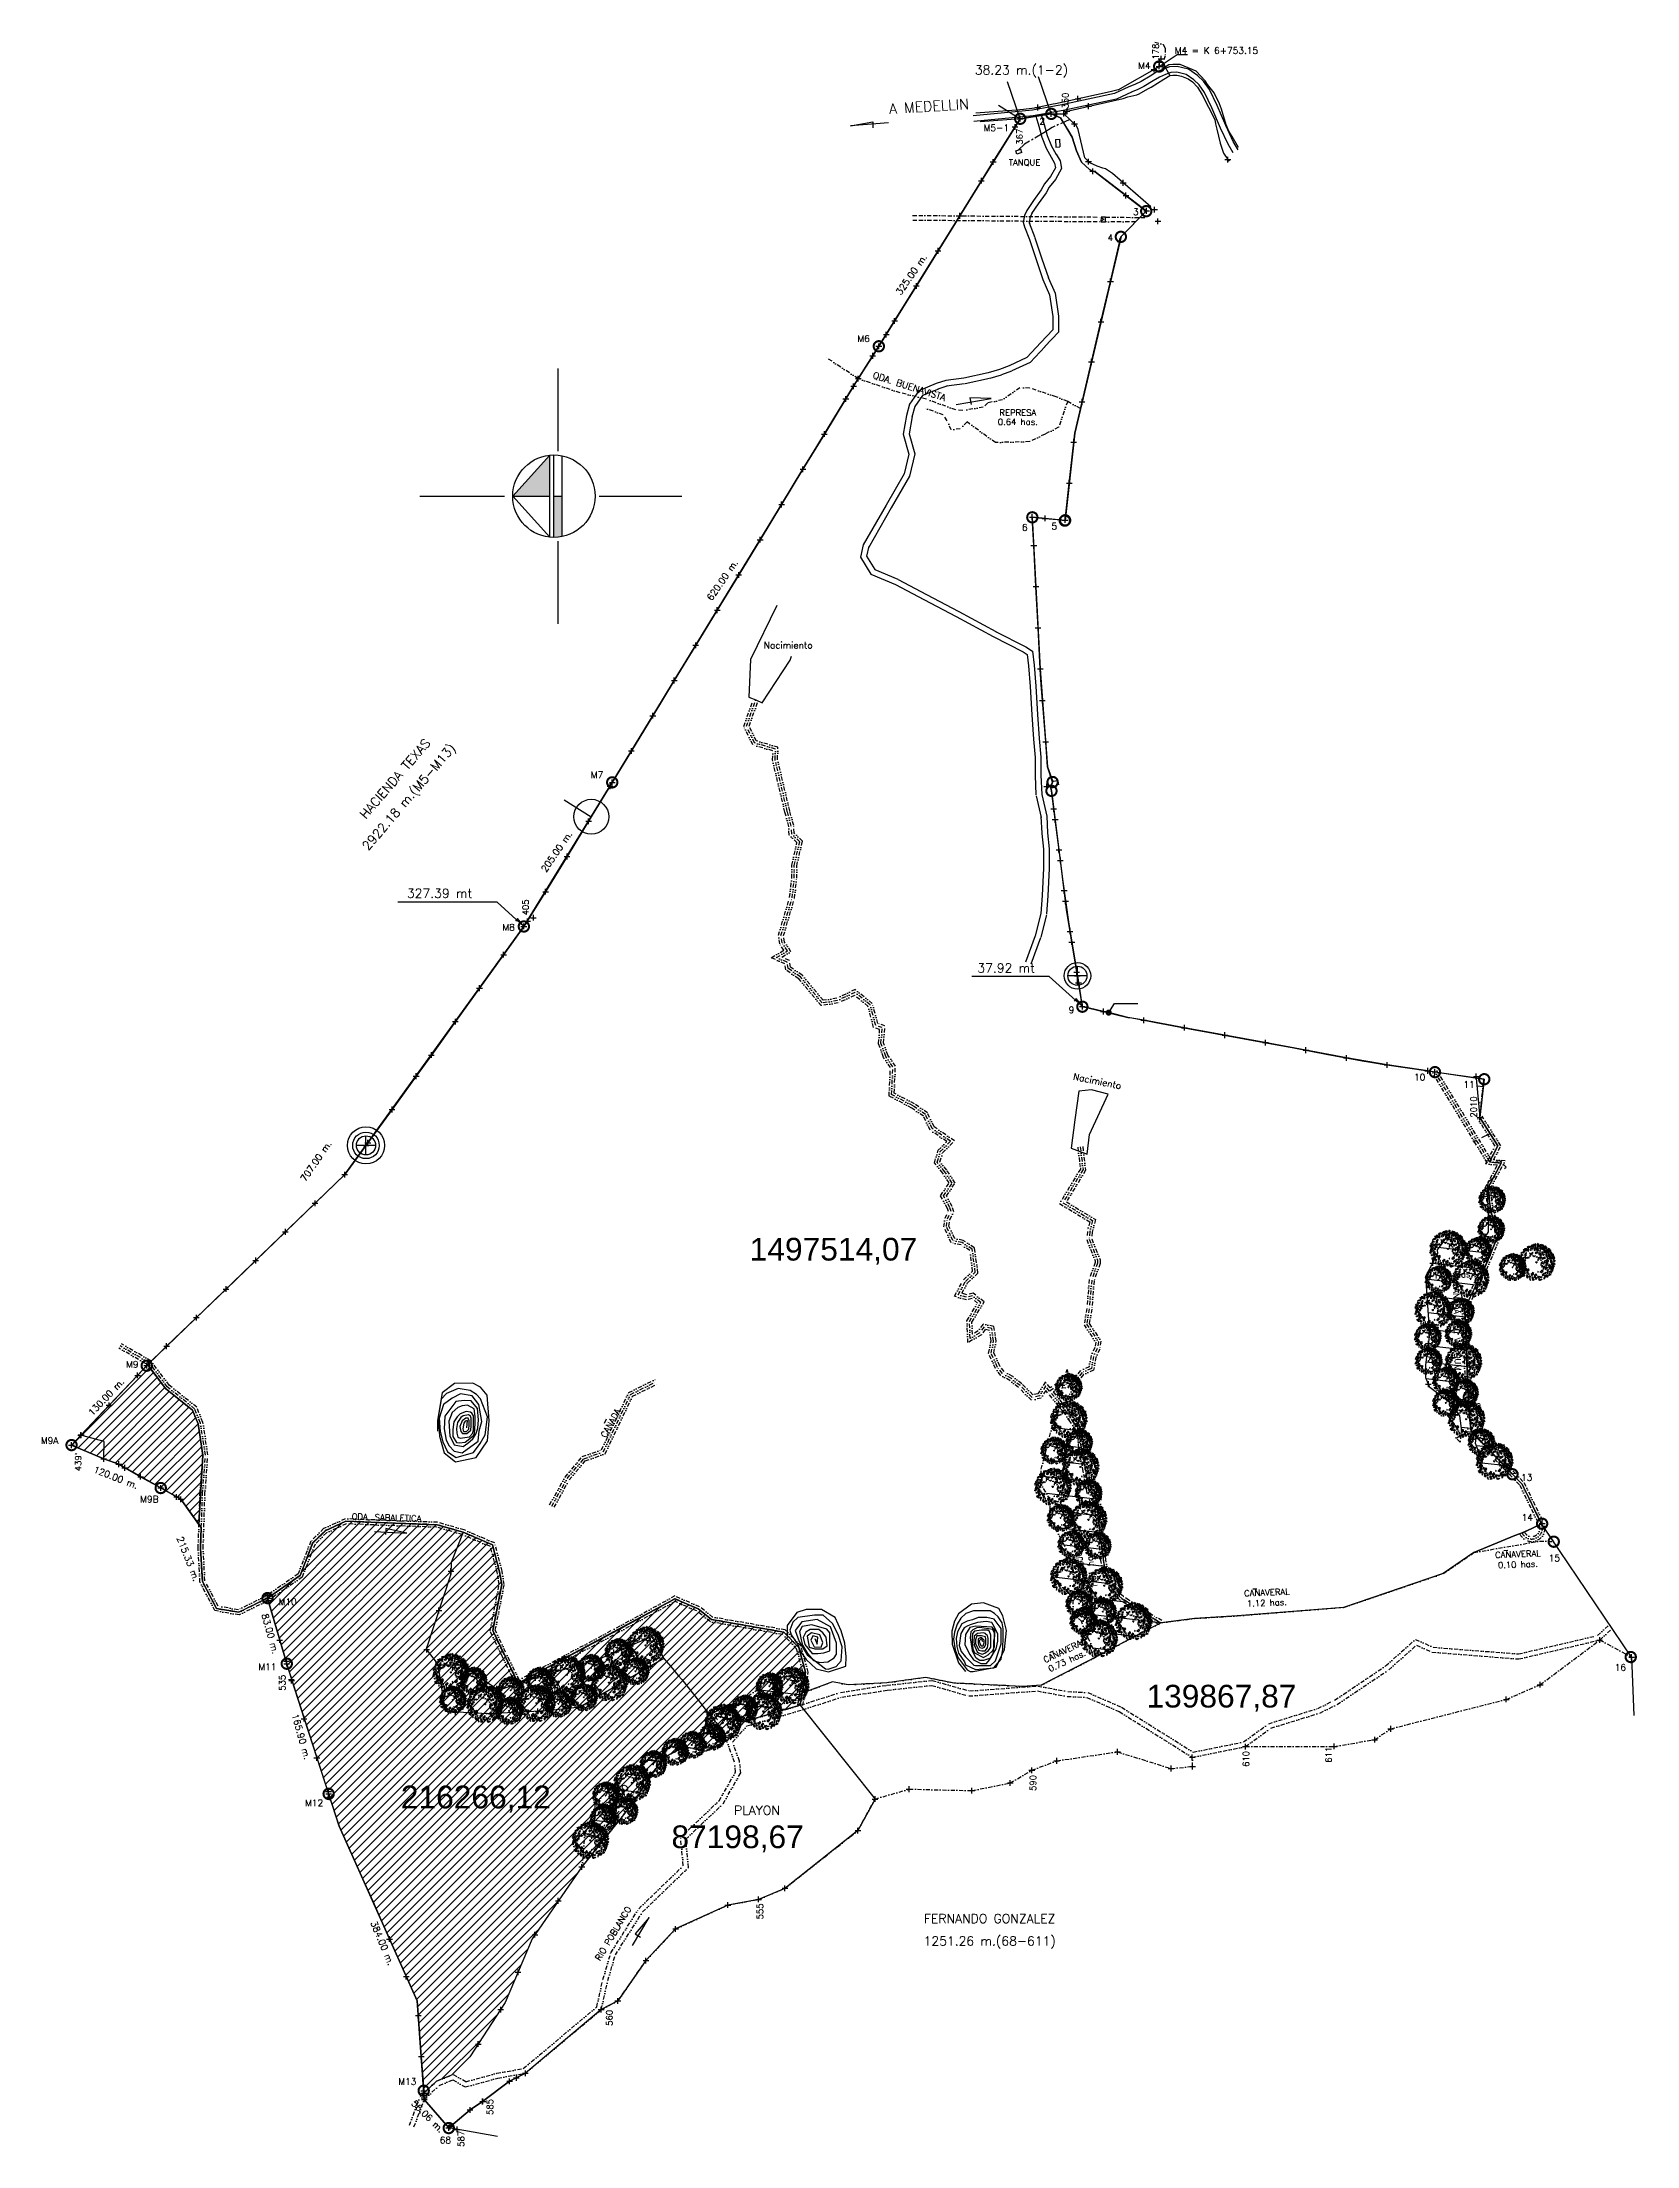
# Model space of a CAD drawing. Extents: x 14987 to 28539, y 5455 to 9112.
# Drawn here: x 14987 to 16921, y 5584 to 8136 of the extents above; entities that cross this region are included whole.
import ezdxf
from ezdxf.enums import TextEntityAlignment as Align

# ---------------------------------------------------------------- set-up
doc = ezdxf.new("R2010")
doc.units = 0
doc.header["$LTSCALE"] = 10
doc.header["$MEASUREMENT"] = 0
doc.header["$PDMODE"] = 2
doc.header["$PDSIZE"] = 3.5
for name, pattern in [('BORDER', [1.75, 0.5, -0.25, 0.5, -0.25, 0, -0.25]), ('CENTER', [2, 1.25, -0.25, 0.25, -0.25]), ('DASHDOT', [1, 0.5, -0.25, 0, -0.25]), ('DASHED', [0.75, 0.5, -0.25]), ('DIVIDE', [1.25, 0.5, -0.25, 0, -0.25, 0, -0.25])]:
    doc.linetypes.add(name, pattern=pattern)
for name, color, linetype in [('ARBOL4', 76, 'Continuous'), ('AREA', 2, 'Continuous'), ('BRECHA', 2, 'BORDER'), ('CANO', 5, 'DIVIDE'), ('CERCO', 2, 'Continuous'), ('COORDENADAS', 1, 'Continuous'), ('COTA', 7, 'Continuous'), ('DIV-', 5, 'Continuous'), ('ENERGIA', 1, 'BORDER'), ('HOJA', 8, 'Continuous'), ('LIMITE', 6, 'Continuous'), ('MOJON', 2, 'Continuous'), ('MONTE', 2, 'DASHED'), ('MURO', 3, 'Continuous'), ('PL', 3, 'Continuous'), ('PUA', 1, 'Continuous'), ('R', 1, 'Continuous'), ('R60', 2, 'Continuous'), ('R80', 2, 'Continuous'), ('RASTROJO', 2, 'DASHDOT'), ('SOLID', 253, 'Continuous'), ('TUBERIA', 6, 'CENTER'), ('VIA', 4, 'Continuous')]:
    doc.layers.add(name, color=color, linetype=linetype)
doc.styles.add('textstyle3', font='romans', dxfattribs={"width": 0.8})
doc.styles.add('textstyle4', font='')
doc.styles.add('textstyle5', font='Arial.ttf')
doc.styles.get('textstyle4').set_extended_font_data('simplex')

msp = doc.modelspace()

# ---------------------------------------------------------------- texts
at = {"layer": 'AREA', "style": 'textstyle4'}
for s, p in [('178', (16341.4, 8114.7)), ('350', (16231.9, 8055.2)), ('367', (16176.2, 8011.4)), ('405', (15577, 7076.5)), ('2010', (16727.1, 6831.2)), ("439'", (15034.3, 6402.3)), ('535', (15282, 6136)), ('610', (16451, 6043.6)), ('611', (16551.1, 6048.7)), ('590', (16192.5, 6014.4)), ('555', (15861.4, 5858.6)), ('560', (15678.7, 5729.5)), ('585', (15533.9, 5621.4)), ('587', (15498.6, 5582.8))]:
    msp.add_text(s, height=7.5, rotation=90, dxfattribs=at).set_placement(p)
at = {"layer": 'COORDENADAS', "color": 1, "true_color": 0xe60000, "style": 'textstyle5'}
msp.add_text('1497514,07', height=27.55, dxfattribs=at).set_placement((15946.8, 6657.8), align=Align.CENTER)
at = {"layer": 'COORDENADAS', "color": 30, "true_color": 0xff962e, "style": 'textstyle5'}
msp.add_text('139867,87', height=27.55, dxfattribs=at).set_placement((16417.4, 6115.6), align=Align.CENTER)
at = {"layer": 'COORDENADAS', "color": 150, "true_color": 0x0075eb, "style": 'textstyle5'}
msp.add_text('216266,12', height=27.55, dxfattribs=at).set_placement((15512.9, 5993.3), align=Align.CENTER)
at = {"layer": 'COORDENADAS', "color": 116, "true_color": 0x00753b, "style": 'textstyle5'}
msp.add_text('87198,67', height=27.55, dxfattribs=at).set_placement((15830.5, 5945), align=Align.CENTER)
at = {"layer": 'PL', "style": 'textstyle4'}
for s, p in [('327.39 mt', (15468.9, 7097.8)), ('37.92 mt', (16156.2, 7007.2))]:
    msp.add_text(s, height=11, dxfattribs=at).set_placement(p, align=Align.CENTER)
at = {"layer": 'R60', "style": 'textstyle4'}
for s, height, p in [('M4 = K 6+753.15', 8, (16411.4, 8121.6)), ('M4', 8, (16323.9, 8103.2)), ('2', 8, (16200.1, 8036)), ('M5-1', 8, (16144.4, 8027.8)), ('TANQUE', 7.5, (16178.6, 7986.1)), ('3', 8, (16313.5, 7925.8)), ('4', 8, (16282.7, 7894.6)), ('M6', 8, (15983.3, 7772.1)), ('REPRESA', 7.5, (16170.4, 7682.7)), ('0.64 has.', 7.5, (16170.4, 7671.4)), ('6', 8, (16178.8, 7543.1)), ('5', 8, (16214.7, 7544.5)), ('Nacimiento', 8, (15891.9, 7400.2)), ('M7', 8, (15659.9, 7243.1)), ('M8', 8, (15552.7, 7058)), ('9', 8, (16235.5, 6957.8)), ('10', 8, (16657.9, 6876.2)), ('11', 8, (16717.7, 6867.5)), ('M9', 8, (15096.2, 6527.9)), ('12', 8, (16725.9, 6476.2)), ('M9A', 8, (14996, 6435.4)), ('13', 8, (16787.7, 6390.7)), ('M9B', 8, (15116.9, 6364.2)), ('14', 8, (16788.4, 6342.1)), ('15', 8, (16821.2, 6292.9)), ('M10', 8, (15284.7, 6239.7)), ('M11', 8, (15260.2, 6161)), ('16', 8, (16901.3, 6160.3)), ('1.13 has.', 7.5, (15610.2, 6121.2)), ('GUADUAL', 7.5, (15610.2, 6132.3)), ('M12', 8, (15316.8, 5995.8)), ('M13', 8, (15429.9, 5657.8)), ('68', 8, (15476.1, 5586.9))]:
    msp.add_text(s, height=height, dxfattribs=at).set_placement(p, align=Align.CENTER)
for s, height, rotation, p in [('A MEDELLIN', 12.48, 3.643, (16063, 8051.7)), ('325.00 m.', 8, 55.4169, (16044.6, 7851.7)), ('QDA. BUENAVISTA', 8, 342.2174, (16037.6, 7714.4)), ('620.00 m.', 8, 55.4169, (15815.3, 7481)), ('205.00 m.', 8, 55.4169, (15614.2, 7151.7)), ('Nacimiento', 8, 348.5056, (16266, 6871.5)), ('707.00 m.', 8, 55.4169, (15322.3, 6776.2)), ('1.17 has.', 7.5, 2.3133, (16698.5, 6636.8)), ('130.00 m.', 8, 46.365, (15067.4, 6489.5)), ('120.00 m.', 8, 338.7922, (15074.8, 6390.9)), ('215.33 m.', 8, 291.3219, (15160.4, 6294.5)), ('RASTROJO', 7.5, 98.8541, (16251.2, 6281.4)), ('1.61 has.', 7.5, 98.8541, (16263.4, 6284.4)), ('CANAVERAL', 7.5, 2.3133, (16777.2, 6298)), ('0.10 has.', 7.5, 2.3133, (16777.2, 6285.4)), ('CANAVERAL', 7.5, 2.3133, (16472.7, 6251.5)), ('83.00 m.', 8, 285.787, (15259.8, 6204.1)), ('1.12 has.', 7.5, 2.3133, (16472.7, 6238.9)), ('CANAVERAL', 7.5, 25.1876, (16228.6, 6181.3)), ('0.73 has.', 7.5, 25.1876, (16231.5, 6168.8)), ('165.90 m.', 8, 285.787, (15297.4, 6079.2)), ('384.00 m.', 8, 292.686, (15396, 5828.3)), ('56.06 m.', 8, 315.0343, (15451.7, 5616.9))]:
    msp.add_text(s, height=height, rotation=rotation, dxfattribs=at).set_placement(p, align=Align.CENTER)
for s, height, rotation, p in [('CANADA DEL VERDUM', 7.508, 271.2721, (16698.3, 6630.9)), ('CANADA', 7.51, 61.3588, (15670.7, 6442.2)), ('QDA. SABALETICA', 7.508, 358.2659, (15362.2, 6343.6)), ('CORRAL', 7.51, 33.6721, (15793.6, 6092.1)), ('RASTROJO', 7.51, 49.0327, (15666.1, 5980.3)), ('0.82 has.', 7.51, 49.0327, (15672.8, 5973.7)), ('RIO POBLANCO', 7.508, 58.9663, (15663.6, 5807.7))]:
    msp.add_text(s, height=height, rotation=rotation, dxfattribs=at).set_placement(p)
at = {"layer": 'R80', "style": 'textstyle4'}
for s, p in [('38.23 m.(1-2)', (16174.8, 8096.6)), ('PLAYON', (15854, 5985.4)), ('FERNANDO GONZALEZ', (16136.3, 5854.1)), ('1251.26 m.(68-611)', (16136.3, 5826.9))]:
    msp.add_text(s, height=11, dxfattribs=at).set_placement(p, align=Align.CENTER)
for s, p in [('HACIENDA TEXAS', (15419.1, 7238.8)), ('2922.18 m.(M5-M13)', (15435.7, 7216.6))]:
    msp.add_text(s, height=11, rotation=49.3796, dxfattribs=at).set_placement(p, align=Align.CENTER)

# ---------------------------------------------------------------- blocks, each defined once
blk = doc.blocks.new('DEC1')
for points in [[(-52.427143, -0.850769), (-55.081683, 0.4254), (-56.077133, -5.104706), (-55.081683, -6.380875), (-50.436243, -6.380875), (-51.099873, -5.104706), (-53.754413, -4.253914)], [(-52.427143, 19.568028), (-50.104423, 20.844198), (-46.786243, 17.441068), (-49.108973, 14.888718), (-53.754413, 14.463338), (-54.418043, 17.441068)], [(-48.445333, 5.530108), (-46.786243, 3.828518), (-44.795343, 5.104708)], [(-45.127153, 9.784018), (-44.463523, 14.463338), (-38.490813, 18.717258), (-39.818083, 15.739508)], [(-44.561383, 31.831348), (-39.273253, 31.705098), (-39.604093, 34.382268), (-36.824663, 35.356908), (-40.368063, 38.431048), (-41.276543, 35.116178)], [(-42.472623, 24.672728), (-44.131713, 23.396548), (-42.804433, 22.971158)], [(-38.104163, 42.886048), (-35.982343, 39.207198), (-33.437553, 39.947208), (-31.223573, 43.364378)], [(-32.518103, 32.329788), (-36.831723, 28.075868), (-31.854473, 28.926648)], [(-31.801213, 37.372358), (-27.415503, 38.148518), (-25.333863, 42.636518), (-27.944843, 42.431948), (-29.220293, 39.953298)], [(-30.195383, 13.187148), (-28.536293, 17.866458), (-25.218123, 16.164898), (-26.213573, 13.187148), (-27.872663, 14.463338)], [(-27.902623, 48.490098), (-28.642653, 45.945318), (-26.266303, 45.915268), (-25.694743, 47.690008)], [(-22.482173, 47.292998), (-22.915303, 48.664658), (-25.556323, 50.836408), (-20.701343, 52.081818), (-20.707443, 47.864548)], [(-22.563583, 30.628218), (-22.563583, 28.501248), (-21.568133, 29.352038)], [(-17.061733, 46.095918), (-21.688173, 40.867878), (-18.577893, 39.165388), (-13.789101, 40.946228), (-14.889992, 43.454908), (-16.965533, 43.184148)], [(-17.825703, 50.144688), (-15.340965, 55.637398), (-11.893769, 55.475018), (-12.802246, 52.160138), (-14.540878, 53.429518), (-15.347061, 51.420148), (-14.679306, 50.283108)], [(-12.277245, 32.755178), (-14.599968, 30.628218), (-13.604515, 29.777438), (-11.2818, 30.628218)], [(-12.70607, 49.248398), (-13.313744, 45.632738), (-10.937401, 45.602688), (-9.258873, 49.086028)], [(-5.640907, 20.844198), (-7.963623, 18.291858), (-11.2818, 20.418808), (-11.2818, 22.120378), (-7.963623, 20.844198), (-4.313629, 22.971158)], [(-10.286347, 57.002498), (-6.636353, 53.173978), (-4.977264, 55.300948), (-2.322731, 54.024758), (-2.654549, 58.704078), (-5.640907, 57.002498)], [(-7.299988, 42.539188), (-9.290886, 39.136068), (-5.640907, 37.859878), (-3.981812, 39.136068)], [(-1.990913, 33.180578), (-4.977264, 30.628218), (-3.318176, 27.225088), (-0.99546, 30.202838)], [(-2.654549, 51.047028), (-4.645447, 48.494678), (-3.318176, 45.091538), (-1.990913, 46.793108)], [(-0.66365, 1.276169), (-2.322731, 0.4254), (-1.327278, -0.425384), (0, 0)], [(2.322716, 47.218508), (-1.327278, 43.815368), (-0.66365, 40.412228), (3.318161, 37.009098), (6.636337, 38.710668), (2.654526, 40.837618), (5.309077, 44.666158)], [(-0.66365, 18.717258), (0.663628, 19.142638), (1.659081, 17.441068), (-0.66365, 16.590288)], [(2.096443, 60.253408), (0.995445, 56.151728), (3.318161, 54.875548), (7.299967, 55.726328)], [(2.654526, 51.897798), (6.304517, 49.345458), (10.949967, 51.047028), (8.959067, 52.748598), (6.304517, 51.897798)], [(6.636337, 30.628218), (6.304517, 25.523518), (13.272677, 21.269598), (14.931767, 22.120378), (9.290877, 25.098128), (12.277227, 29.352038)], [(10.949967, 39.136068), (9.622697, 36.158308), (10.618147, 33.605958), (10.949967, 36.158308)], [(13.272677, 57.002498), (10.949967, 55.726328), (12.609047, 54.024758), (14.268137, 54.875548)], [(19.245397, 47.643888), (12.277227, 47.218508), (13.272677, 43.815368), (17.918117, 41.688418), (18.913577, 44.240768), (17.254487, 45.516938)], [(15.927217, 35.307528), (16.922667, 29.777438), (14.268137, 28.075868), (17.918117, 26.799688), (19.245397, 31.479008)], [(16.259037, 52.323198), (16.922667, 53.599378), (16.590857, 57.002498), (20.904477, 54.450148), (17.918117, 51.472418)], [(18.581767, 15.739508), (16.922667, 13.187148), (19.245397, 11.060198), (21.236297, 11.910978), (19.577217, 13.612548)], [(21.568117, 28.075868), (20.240847, 25.098128), (22.231747, 24.247348), (23.890837, 25.948898)], [(21.568117, 51.047028), (27.209017, 53.173978), (29.531737, 50.621628), (26.545377, 48.920058), (26.213557, 51.047028), (24.222657, 50.196248), (23.890837, 48.920058)], [(24.554477, 46.793108), (21.568117, 44.666158), (23.227197, 42.964588), (26.877177, 44.240768)], [(23.890837, 30.202838), (21.568117, 37.009098), (25.218107, 32.329788)], [(25.549927, 37.859878), (32.186277, 39.561448), (34.177167, 43.389968), (33.181717, 35.307528), (29.199917, 34.882128)], [(31.522627, 48.069288), (29.863537, 46.367708), (28.536287, 43.389968), (32.186277, 45.516938)], [(29.531737, 34.031358), (28.536287, 31.053608), (36.499887, 31.479008), (33.181717, 34.456738)], [(29.863537, 27.650488), (28.536287, 22.971158), (30.527177, 17.441068), (32.186277, 20.418808), (29.863537, 22.120378)], [(29.531737, 7.231658), (31.854457, 4.679318), (32.186277, 0), (35.504437, 3.403137), (33.513537, 9.784018)], [(35.504437, 27.650488), (36.168077, 22.120378), (39.154437, 21.694998), (40.813507, 23.821948)], [(36.831707, 44.240768), (35.836257, 42.539188), (37.163527, 41.263018), (40.481707, 41.688418)], [(37.495347, 38.285278), (35.836257, 35.732928), (38.158977, 34.031358), (41.477157, 34.031358), (38.158977, 35.307528)], [(40.813507, 40.412228), (40.481707, 39.136068), (42.804427, 37.434478), (45.458957, 37.859878)], [(40.481707, 17.015668), (43.799877, 11.910978), (41.477157, 8.507848), (41.145337, 11.910978)], [(44.795317, 26.374298), (42.804427, 28.075868), (42.472607, 29.777438), (43.799877, 31.053608), (46.454417, 29.352038)], [(46.454417, 20.844198), (44.463497, 22.120378), (42.472607, 21.269598), (42.804427, 19.568028), (45.458957, 19.142638)], [(46.454417, 6.380878), (46.122607, 4.679318), (43.468057, 5.104708), (43.799877, 7.657058)], [(49.440767, 0.4254), (49.772577, -4.679306), (43.799877, -7.231651), (47.449857, -3.828529)], [(49.772577, 26.799688), (48.445307, 25.098128), (50.436227, 23.396548), (53.754397, 25.523518)], [(48.777127, 16.164898), (48.445307, 12.761768), (50.768037, 11.060198), (52.095307, 13.187148)], [(51.099847, 20.418808), (52.095307, 16.590288), (56.077117, 13.187148), (54.418027, 17.866458)], [(52.095307, 5.955488), (54.086217, 3.403137), (55.745307, 4.679318), (54.418027, 8.082458)], [(-50.768053, -17.015672), (-50.436243, -19.993412), (-52.427143, -19.568022), (-52.758963, -16.590282)], [(-47.449883, -17.015672), (-46.454433, -9.784004), (-41.145353, -6.806266), (-44.131713, -11.06018)], [(-45.458983, -31.478992), (-46.786243, -26.799672), (-44.463523, -23.396552), (-43.468073, -26.374292), (-44.463523, -28.075852)], [(-28.204473, -43.389972), (-32.518103, -44.240752), (-30.195383, -47.218492), (-26.545393, -46.367702)], [(-11.2818, -55.300932), (-13.936333, -51.472412), (-10.286347, -51.472412), (-7.963623, -52.323192)], [(9.622697, -56.151712), (6.304517, -54.024762), (8.295417, -52.748592), (8.959067, -53.173982), (12.277227, -53.173982), (12.277227, -51.472412), (15.595407, -51.897802), (14.268137, -54.024762)], [(20.572657, -34.456732), (16.922667, -37.859872), (18.249947, -39.986832), (21.236297, -38.285262)], [(22.563567, -50.621622), (25.218107, -49.770842), (22.563567, -48.069272)], [(24.554477, -39.561442), (23.890837, -40.837612), (27.872647, -44.666142), (34.508987, -42.539172), (32.186277, -40.412222), (27.872647, -41.688402)], [(30.195357, -3.828529), (28.536287, -5.53009), (29.863537, -6.806266)], [(38.158977, -36.583692), (38.822617, -39.136042), (45.127137, -37.434482)], [(47.118057, -15.739494), (45.127137, -17.866462), (46.122607, -22.120372), (48.445307, -19.568022)], [(48.113497, -26.799672), (45.127137, -28.501252), (45.458957, -32.755162), (47.118057, -30.202822)], [(50.436227, -9.784004), (51.099847, -13.187141), (53.754397, -13.187141), (55.413487, -10.634796), (53.090757, -11.06018)]]:
    blk.add_lwpolyline(points, close=True)
at = {"style": 'textstyle3', "width": 0.8, "flags": 1}
blk.add_attdef('ESTCODE', (0, 0), '', height=0.7, dxfattribs=at)
blk = doc.blocks.new('A$C3B855193')
for p, q in [((3.91, 4.03), (4.16, 4.03)), ((4.04, 3.91), (4.04, 4.16))]:
    blk.add_line(p, q)
for points in [[(0.3, 4.54), (0.13, 4.79), (0, 4.56), (0.15, 4.35)], [(0.77, 4.57), (0.46, 4.71), (0.36, 4.56), (0.55, 4.42)], [(0.93, 5.59), (0.62, 5.73), (0.52, 5.58), (0.71, 5.44)], [(0.58, 5.96), (0.85, 6.17), (1.13, 6.12), (0.96, 5.97), (0.83, 5.99)], [(1.36, 6.69), (1.18, 6.59), (1.15, 6.73), (1.33, 6.83)], [(1.76, 5.49), (1.44, 5.63), (1.35, 5.48), (1.54, 5.34)], [(1.83, 4.93), (1.51, 5.07), (1.41, 4.93), (1.6, 4.78)], [(1.45, 6.48), (1.94, 6.62), (2.27, 6.36), (1.92, 6.43)], [(2.34, 7.24), (2.35, 7.44), (1.97, 7.36), (1.92, 7.26), (2.05, 6.96), (2.11, 7.04), (2.09, 7.23)], [(2.93, 5.95), (2.59, 5.83), (2.51, 5.27), (2.61, 5.19), (2.65, 5.63), (3, 5.56)], [(2.86, 7.16), (2.8, 7.01), (2.93, 6.92)], [(3.22, 7.07), (3.54, 7.15), (3.97, 6.89), (3.75, 6.89)], [(3.64, 7.8), (3.79, 7.69), (3.66, 7.38), (3.44, 7.46), (3.28, 7.74), (3.45, 7.87)], [(3.85, 6.21), (4.19, 6.23), (4.17, 5.97), (3.95, 5.96), (3.99, 6.1)], [(4.24, 7.3), (4.11, 7.38), (4.12, 7.28)], [(4.65, 5.08), (4.31, 4.96), (4.23, 4.4), (4.33, 4.32), (4.37, 4.76), (4.72, 4.68)], [(5, 6.88), (4.61, 7.04), (4.8, 6.74)], [(4.64, 7.63), (4.78, 7.29), (4.94, 7.39), (5.08, 7.24), (5.17, 7.55), (4.94, 7.51)], [(5, 4.86), (4.78, 4.93), (4.82, 5.2), (4.93, 5.25), (4.94, 5), (5.18, 4.83)], [(5.16, 6.2), (5.03, 6.14), (5.11, 6.1)], [(5.52, 7.52), (5.34, 7.29), (5.46, 7.15), (5.74, 7.1)], [(5.34, 6.97), (5.51, 6.71), (5.85, 6.7), (5.77, 6.87), (5.58, 6.88)], [(5.58, 5.6), (5.38, 5.69), (5.36, 5.61), (5.47, 5.48)], [(5.89, 4.96), (5.65, 5.08), (5.47, 4.88), (5.73, 4.82)], [(6.3, 6.27), (5.84, 6.42), (5.82, 6.18), (6.06, 5.92), (6.19, 6.06), (6.12, 6.19)], [(6.16, 7.03), (5.97, 7.01), (6.04, 6.85), (6.17, 6.87)], [(6.34, 5.55), (6.07, 5.59), (6.09, 5.32), (6.21, 5.25)], [(6.23, 6.65), (6.3, 6.72), (6.37, 6.94), (6.58, 6.67), (6.31, 6.55)], [(6.9, 5.07), (6.58, 5.21), (6.39, 5.07), (6.28, 4.73), (6.48, 4.56), (6.5, 4.87), (6.82, 4.81)], [(6.62, 6.08), (6.37, 6.02), (6.44, 5.87), (6.7, 5.86)], [(6.54, 6.43), (6.95, 6.42), (7.04, 6.2), (6.8, 6.17), (6.84, 6.31), (6.69, 6.31), (6.63, 6.24)], [(7.01, 5.49), (6.79, 5.55), (6.61, 5.37), (6.76, 5.33)], [(7.18, 6.14), (7.04, 5.8), (7.22, 5.75), (7.21, 5.55), (7.5, 5.7), (7.31, 5.84)], [(7.21, 5.18), (7.15, 4.87), (7.38, 4.62), (7.43, 4.8), (7.31, 4.94)], [(7.72, 5.44), (7.43, 5.4), (7.42, 5.21), (7.58, 4.98)], [(7.82, 4.64), (7.68, 4.75), (7.62, 4.6), (7.72, 4.52)], [(0, 3.13), (0.17, 3.41), (0.27, 3.17), (0.28, 3)], [(0.67, 4.04), (0.35, 4.18), (0.25, 4.03), (0.44, 3.89)], [(0.52, 1.78), (0.56, 2.05), (0.7, 1.96), (0.69, 1.9), (0.78, 1.69), (0.89, 1.74), (0.95, 1.51), (0.78, 1.54)], [(1, 3.6), (0.68, 3.73), (0.58, 3.59), (0.77, 3.45)], [(1.23, 2.53), (0.91, 2.67), (0.81, 2.53), (1, 2.39)], [(1.35, 3.97), (1.04, 4.11), (0.94, 3.97), (1.13, 3.83)], [(1.48, 2.94), (1.16, 3.08), (1.06, 2.93), (1.25, 2.79)], [(1.58, 1.6), (1.26, 1.74), (1.17, 1.6), (1.36, 1.45)], [(1.38, 2.19), (1.23, 2.25), (1.18, 2.13)], [(1.62, 4.4), (1.31, 4.54), (1.21, 4.4), (1.4, 4.26)], [(1.23, 1.11), (1.35, 0.96), (1.39, 1.18)], [(1.85, 2.48), (1.53, 2.62), (1.43, 2.48), (1.62, 2.34)], [(2.07, 2.54), (1.97, 2.32), (1.68, 2.17), (1.99, 2.05), (2.34, 2.35)], [(1.98, 1.28), (1.88, 1.29), (1.75, 0.93), (2.07, 0.57), (2.14, 0.77), (1.94, 1.01)], [(2.21, 1.79), (1.9, 1.93), (1.8, 1.79), (1.99, 1.64)], [(2.43, 1.39), (2.28, 1.44), (2.23, 1.32)], [(2.71, 0.92), (2.39, 1.06), (2.29, 0.91), (2.48, 0.77)], [(2.55, 0.5), (2.4, 0.38), (2.68, 0.03)], [(3.12, 1.73), (3.02, 1.51), (2.73, 1.36), (3.04, 1.24), (3.39, 1.55)], [(3.1, 1.09), (2.95, 1.15), (2.9, 1.03)], [(3.33, 0.59), (3.01, 0.73), (2.91, 0.58), (3.1, 0.44)], [(3.44, 0.13), (3.25, 0.27), (2.99, 0.14), (3.2, 0.1)], [(3.79, 1.44), (3.69, 1.22), (3.4, 1.07), (3.71, 0.95), (4.06, 1.26)], [(3.84, 0.76), (3.53, 0.9), (3.43, 0.76), (3.62, 0.62)], [(4.12, 0.5), (3.93, 0.56), (3.68, 0.39), (3.91, 0.31)], [(3.89, 4), (3.8, 4.09), (3.77, 4), (3.83, 3.93)], [(4.55, 0.82), (4.24, 0.95), (4.14, 0.81), (4.33, 0.67)], [(4.41, 1.9), (4.26, 1.96), (4.21, 1.84)], [(4.59, 0.45), (4.39, 0.31), (4.46, 0.14), (4.67, 0.11), (4.58, 0.24)], [(5.21, 0.79), (4.89, 0.63), (4.57, 0.94), (4.88, 0.8)], [(5.1, 2.24), (5, 2.03), (4.71, 1.88), (5.02, 1.76), (5.37, 2.06)], [(5.01, 4.48), (5.07, 4.41), (4.99, 4.3), (4.87, 4.42)], [(5.3, 4.07), (4.97, 3.95), (4.89, 3.39), (4.99, 3.31), (5.02, 3.75), (5.38, 3.67)], [(5.34, 3.17), (5.13, 3.21), (5.06, 3), (5.17, 2.9), (5.23, 3.05)], [(5.51, 1.14), (5.39, 1.12), (5.34, 1.3), (5.52, 1.35)], [(5.8, 3.14), (5.47, 3.03), (5.39, 2.47), (5.49, 2.38), (5.52, 2.82), (5.88, 2.75)], [(6.02, 1.81), (5.79, 1.46), (5.51, 1.52), (5.71, 1.63)], [(5.63, 0.77), (5.53, 0.58), (5.65, 0.5), (5.83, 0.68)], [(5.96, 4.34), (5.63, 4.22), (5.55, 3.66), (5.65, 3.58), (5.68, 4.02), (6.04, 3.95)], [(6.41, 2.78), (6.07, 2.74), (5.78, 2.46), (6.01, 2.44), (6.06, 2.63)], [(6.19, 1.26), (5.97, 1.19), (5.92, 1), (6.1, 0.97)], [(6.21, 3.32), (5.98, 3.32), (5.98, 3.17), (6.14, 3.11)], [(6.51, 3.88), (6.19, 3.66), (6.01, 3.79), (6.03, 3.52), (6.36, 3.56)], [(6.53, 1.23), (6.31, 1.06), (6.2, 0.72), (6.46, 0.95)], [(6.56, 2.42), (6.23, 2.23), (6.28, 2.03), (6.46, 1.98)], [(6.43, 1.54), (6.46, 1.7), (6.35, 1.8), (6.25, 1.74), (6.29, 1.56)], [(6.62, 4.3), (6.4, 4.3), (6.26, 4.17), (6.43, 4.22)], [(6.41, 3.23), (6.78, 3.56), (6.58, 3.2)], [(6.81, 2.98), (6.59, 2.96), (6.83, 2.46), (6.93, 2.76)], [(6.9, 1.49), (6.75, 1.53), (6.7, 1.35), (6.93, 1.2)], [(6.74, 1.8), (6.79, 1.97), (6.89, 2.04), (7.01, 1.99), (6.97, 1.77)], [(6.94, 3.33), (7.23, 2.96), (7.53, 2.94), (6.99, 2.78), (6.85, 3.02)], [(7.39, 4), (7.17, 4.44), (6.98, 4.28), (6.98, 3.92), (7.17, 3.93), (7.2, 4.07)], [(7.29, 2.59), (7.09, 2.62), (7.04, 2.43), (7.13, 2.22), (7.12, 2.46)], [(7.48, 3.64), (7.26, 3.77), (7.2, 3.62), (7.38, 3.42)], [(7.75, 3.23), (7.6, 3.29), (7.37, 3.3), (7.61, 3.12)], [(7.52, 2.43), (7.43, 2.42), (7.38, 2.22), (7.48, 2.07)], [(7.65, 2.79), (7.52, 2.81), (7.47, 2.69), (7.59, 2.49)], [(7.61, 4.32), (7.71, 4.31), (7.91, 4.43), (7.87, 4.08), (7.6, 4.19)], [(7.67, 3.95), (7.96, 3.65), (7.86, 3.43), (7.67, 3.57), (7.8, 3.65), (7.69, 3.76), (7.6, 3.74)]]:
    blk.add_lwpolyline(points, close=True)
at = {"xscale": 0.0692855676280715, "yscale": 0.0692855676280715, "zscale": 0.0692855676280715}
blk.add_blockref('DEC1', (4.02, 3.89), dxfattribs=at)

# ---------------------------------------------------------------- hatches: boundary and pattern name
at = {"layer": 'COORDENADAS', "true_color": 0x0075eb, "transparency": 33554687}
h = msp.add_hatch(dxfattribs=at)
h.set_pattern_fill('LINE', color=150, scale=60, angle=45, style=0, pattern_type=0)
h.set_pattern_definition([(45, (-7967.662, 9e-13), (-5.3033009, 5.3033009), [])])
h.paths.add_polyline_path([(15113.7, 6530.3), (15115.1, 6531.3), (15136.5, 6502.5), (15169.3, 6476.2), (15176, 6459.9), (15181.9, 6421.8), (15177, 6337.8), (15155, 6368.2), (15079.9, 6410.8), (15061.5, 6417.3), (15022.5, 6433.9), (15034.2, 6446.3), (15068.2, 6482.2), (15102.6, 6518.5)], flags=0)
h = msp.add_hatch(dxfattribs=at)
h.set_pattern_fill('LINE', color=150, scale=60, angle=45, style=0, pattern_type=0)
h.set_pattern_definition([(45, (-5668.413, 0), (-5.3033009, 5.3033009), [])])
h.paths.add_polyline_path([(15260.3, 6248.4), (15299.7, 6275.8), (15315.4, 6315.6), (15330.1, 6330.1), (15355.1, 6341.5), (15466.1, 6337.4), (15497.6, 6328.2), (15533.3, 6313), (15541.8, 6280.2), (15544.3, 6264.9), (15533.4, 6209), (15564.1, 6145.1), (15685.5, 6209.9), (15754.5, 6247.5), (15782.8, 6235.3), (15798.8, 6222.5), (15886.7, 6207.1), (15904.8, 6188.5), (15912.9, 6158.4), (15906.5, 6118.4), (15838.7, 6098.5), (15817.3, 6075), (15791.8, 6062.5), (15766.2, 6068.1), (15740, 6054.4), (15700.2, 5995.5), (15641.5, 5922.2), (15581.3, 5835.2), (15548.7, 5757.7), (15505.8, 5691.7), (15483.4, 5669.7), (15465.3, 5662.3), (15461.7, 5658.9), (15459.2, 5656.6), (15451.6, 5649.5), (15449.9, 5647.9), (15449.5, 5653.5), (15446.7, 5692.2), (15441.8, 5759.6), (15347.1, 5971.8), (15283.6, 6168.7)], flags=0)
at = {"layer": 'SOLID', "transparency": 33554687}
for points in [[(15602.7, 7634.8), (15568.5, 7597.1), (15602.7, 7597.1)], [(15602.7, 7597.1), (15568.5, 7597.1), (15557.7, 7585), (15602.7, 7585)]]:
    msp.add_hatch(color=256, dxfattribs=at).paths.add_polyline_path(points, flags=0)
h = msp.add_hatch(color=256, dxfattribs=at)
edge = h.paths.add_edge_path(flags=0)
edge.add_line((15617.7, 7585), (15607.7, 7585))
edge.add_line((15607.7, 7585), (15607.7, 7535))
edge.add_arc((15607.7, 7585), 50, 270, 281.537)
edge.add_line((15617.7, 7536.1), (15617.7, 7585))

# ---------------------------------------------------------------- linework, layer by layer
at = {"layer": 'AREA'}
for p in [(16344.2, 8115.7), (16341.9, 8106.3), (16342.4, 8111.5), (16173.3, 8042.9), (16211, 8048.7), (16226.1, 8049), (16230.1, 8052.1), (16425.2, 7993.3), (16126.2, 7967.7), (16010.8, 7781), (15971.2, 7718.3), (15976.8, 7727.6), (16188, 7559.7), (16203.5, 7558.1), (15575.8, 7069.4), (16248.7, 6966), (15440.6, 6881.5), (16676.4, 6886.7), (16731, 6831.2), (15353.9, 6762), (15117, 6533.7), (16717.5, 6492.5), (15022.5, 6433.9), (15034.2, 6446.3), (15061.5, 6417.3), (15079.9, 6410.8), (15087.1, 6406.4), (15130.7, 6381.9), (15155, 6368.2), (15260.1, 6251.3), (15260.3, 6248.4), (15260.3, 6248.4), (16876.3, 6197.5), (16914.9, 6176.8), (15283.4, 6171.7), (15283.6, 6168.7), (15283.6, 6168.7), (15289.5, 6148.3), (16762.9, 6125.5), (16804, 6143.3), (16603.4, 6076.6), (16622.8, 6089.8), (16217.6, 6050.9), (16291.4, 6061.8), (16382, 6055.2), (16446.6, 6068.2), (16554.2, 6068.4), (16161.3, 6024.1), (16187.4, 6039.5), (16356.3, 6041.6), (16382.5, 6044.1), (15334.2, 6013.7), (15334.4, 6010.8), (15334.4, 6010.8), (15997.2, 6004.6), (16038.6, 6016.6), (16114.8, 6014.8), (15976.5, 5966.3), (15887.9, 5896.3), (15818.6, 5876), (15855.9, 5882.8), (15755.3, 5847), (15719.3, 5808.6), (15665, 5749.1), (15685.2, 5759.7), (15553.9, 5662.2), (15573.1, 5671.9), (15449.7, 5650.8), (15449.9, 5647.9), (15449.9, 5647.9), (15449.9, 5647.9), (15450.4, 5640.2), (15521.2, 5637.7), (15506, 5627.5), (15480, 5605.7)]:
    msp.add_point(p, dxfattribs=at)
at = {"layer": 'AREA', "color": 2}
for p in [(16326.6, 7931.2), (16227.9, 7556)]:
    msp.add_point(p, dxfattribs=at)
at = {"layer": 'BRECHA'}
msp.add_lwpolyline([(16746.1, 6776.8), (16742.7, 6777.6)], dxfattribs=at)
at = {"layer": 'BRECHA', "color": 2}
msp.add_lwpolyline([(16762.7, 6771.2), (16755.1, 6778.9), (16746.1, 6776.8)], dxfattribs=at)
at = {"layer": 'CANO'}
for points in [[(16336.6, 8135.9), (16346.8, 8133), (16349.3, 8128.1), (16349.2, 8119.2), (16346.3, 8110.5), (16345.2, 8102.7)], [(16246.4, 7691.4), (16230.9, 7700), (16217, 7705.7), (16184.9, 7716.2), (16172.7, 7716.6), (16151.8, 7702), (16134, 7698.1), (16128.4, 7693.1), (16103.6, 7688.9), (16095.2, 7689.8), (16059.5, 7702.7), (16027.7, 7710.5), (15976.8, 7727.6), (15937, 7753.9)], [(16230.9, 7700), (16219.9, 7668.7), (16203.4, 7660.2), (16184.8, 7651.2), (16143.2, 7650.1), (16108.9, 7675), (16100.4, 7666.7), (16089.6, 7665.5), (16084.8, 7676.5), (16080, 7683.7), (16057, 7692.1)], [(16206.6, 6497.5), (16204.4, 6500.2), (16198.6, 6491), (16186.9, 6488.4), (16171.2, 6503.9), (16160.9, 6512.2), (16149.7, 6518.4), (16143.4, 6526.7), (16135, 6545.2), (16137.9, 6560.3), (16136, 6572.8), (16130.7, 6574.1), (16126.3, 6567.8), (16109.8, 6558.3), (16108.6, 6584.7), (16121.6, 6606.2), (16114.9, 6611.7), (16108.2, 6610), (16093.7, 6614.6), (16104.6, 6634.4), (16115.6, 6644.9), (16112.2, 6669.9), (16101.7, 6676.7), (16089.6, 6679.4), (16080.6, 6698.6), (16082.1, 6709.4), (16086.3, 6717.4), (16085.1, 6720.9), (16076.8, 6736.5), (16087.2, 6751.9), (16079.3, 6763.9), (16069.2, 6776.3), (16073.8, 6791.5), (16084.2, 6802.2), (16064.2, 6815.8), (16055.9, 6832.9), (16042, 6842.8), (16014.2, 6857.4), (16015.8, 6892), (16007.6, 6904.1), (16001.4, 6921), (16002.8, 6938.2), (15995.5, 6940.6), (15988.6, 6966.4), (15972.3, 6979.5), (15952.5, 6970.3), (15932, 6967.1), (15904.6, 6999.6), (15889.1, 7010.3), (15887.9, 7017.7), (15871.2, 7025.2), (15886.7, 7034.3), (15881.6, 7041.9), (15880.1, 7052.3), (15893.6, 7098.3), (15896.2, 7122), (15896.2, 7137.4), (15902.5, 7164.8), (15893.1, 7174), (15892.5, 7184.4), (15887.9, 7201.7), (15872.8, 7265.1), (15873.3, 7276.1), (15849, 7283.3), (15837.9, 7305.7), (15849.6, 7338.8)], [(16208.9, 6499.4), (16204.1, 6505.4), (16196.7, 6493.7), (16187.8, 6491.7), (16173.2, 6506.1), (16162.6, 6514.7), (16151.7, 6520.7), (16145.9, 6528.2), (16138.1, 6545.5), (16141, 6560.2), (16138.7, 6575.3), (16129.4, 6577.4), (16124.2, 6570.1), (16112.5, 6563.3), (16111.7, 6584), (16125.5, 6606.9), (16115.6, 6614.9), (16108.3, 6613.2), (16098.1, 6616.4), (16107, 6632.5), (16118.8, 6643.7), (16115, 6671.6), (16102.9, 6679.5), (16091.7, 6682), (16083.7, 6699.1), (16085, 6708.5), (16089.5, 6717.2), (16087.8, 6722.1), (16080.3, 6736.3), (16090.8, 6751.8), (16081.8, 6765.6), (16072.6, 6777), (16076.4, 6789.9), (16088.8, 6802.6), (16066.6, 6817.9), (16058.3, 6834.9), (16043.6, 6845.4), (16017.3, 6859.2), (16018.8, 6892.8), (16010.2, 6905.5), (16004.4, 6921.4), (16006, 6940.3), (15998, 6942.9), (15991.3, 6968.1), (15972.7, 6983), (15951.6, 6973.2), (15933.2, 6970.3), (15906.6, 7001.8), (15891.8, 7012.1), (15890.6, 7019.7), (15877.7, 7025.5), (15891, 7033.3), (15884.5, 7043.1), (15883.1, 7052.1), (15896.6, 7097.7), (15899.2, 7121.8), (15899.2, 7137.1), (15905.8, 7165.7), (15896.1, 7175.3), (15895.5, 7184.9), (15890.8, 7202.4), (15875.9, 7265.4), (15876.4, 7278.3), (15851.1, 7285.8), (15841.2, 7305.9), (15852.4, 7337.8)], [(16209.6, 6503.4), (16203.8, 6510.5), (16194.8, 6496.3), (16188.8, 6495), (16175.2, 6508.3), (16164.3, 6517.2), (16153.7, 6523.1), (16148.5, 6529.8), (16141.3, 6545.9), (16144, 6560.2), (16141.3, 6577.8), (16128.2, 6580.8), (16122.1, 6572.4), (16115.3, 6568.4), (16114.7, 6583.2), (16129.4, 6607.6), (16116.4, 6618.2), (16108.4, 6616.3), (16102.5, 6618.1), (16109.4, 6630.7), (16122, 6642.6), (16117.7, 6673.4), (16104.1, 6682.3), (16093.8, 6684.6), (16086.8, 6699.5), (16087.9, 6707.5), (16092.8, 6717), (16090.6, 6723.3), (16083.8, 6736.1), (16094.4, 6751.8), (16084.2, 6767.4), (16075.9, 6777.7), (16079.1, 6788.4), (16093.5, 6803.1), (16068.9, 6819.9), (16060.7, 6836.9), (16045.2, 6848), (16020.4, 6860.9), (16021.9, 6893.7), (16012.9, 6906.8), (16007.4, 6921.8), (16009.2, 6942.4), (16000.5, 6945.3), (15993.9, 6969.8), (15973.1, 6986.5), (15950.8, 6976.1), (15934.4, 6973.5), (15908.7, 7004), (15894.6, 7013.8), (15893.3, 7021.8), (15884.2, 7025.9), (15895.2, 7032.4), (15887.4, 7044.2), (15886.2, 7051.9), (15899.5, 7097.1), (15902.2, 7121.6), (15902.2, 7136.7), (15909.1, 7166.7), (15899, 7176.6), (15898.5, 7185.4), (15893.7, 7203.2), (15878.9, 7265.7), (15879.4, 7280.5), (15853.2, 7288.3), (15844.4, 7306.1), (15855.3, 7336.8)], [(16740.1, 6776), (16673.8, 6885.1)], [(16742.7, 6777.6), (16676.4, 6886.7)], [(16745.3, 6779.1), (16678.9, 6888.2)], [(16731, 6831.2), (16735.3, 6875.5), (16736.1, 6877.7)], [(16751, 6691.8), (16741.4, 6715.9), (16737.4, 6746.1), (16752.1, 6773.6), (16738, 6775), (16749.4, 6796.7), (16728.5, 6829.6)], [(16753.8, 6692.9), (16744.3, 6716.6), (16740.5, 6745.6), (16756.8, 6776.1), (16742.7, 6777.6), (16752.8, 6796.8), (16731, 6831.2)], [(16756.6, 6694), (16747.2, 6717.4), (16743.6, 6745), (16761.6, 6778.6), (16747.4, 6780.1), (16756.3, 6797), (16733.6, 6832.8)], [(16246.2, 6795.7), (16249.5, 6768.1), (16225.1, 6727.9), (16261.1, 6706.2), (16257.8, 6692.7), (16257, 6683.7), (16267.2, 6658.1), (16267.1, 6654.8), (16260, 6634.1), (16257.1, 6599.1), (16253.9, 6580.6), (16268.1, 6559.3), (16266.8, 6551.3), (16262.2, 6541.6), (16259.6, 6526.9), (16248.3, 6521.9), (16241.1, 6513.3), (16236.2, 6514.2), (16227.6, 6506.1), (16219.9, 6506.3), (16213.1, 6502), (16208.9, 6499.4)], [(16243.2, 6795.3), (16246.4, 6768.8), (16221, 6726.9), (16257.6, 6704.8), (16254.8, 6693.2), (16254, 6683.2), (16264.2, 6657.6), (16264.1, 6655.3), (16257, 6634.8), (16254.2, 6599.5), (16250.7, 6579.9), (16265, 6558.7), (16263.9, 6552.2), (16259.3, 6542.6), (16256.9, 6529), (16246.4, 6524.4), (16239.9, 6516.6), (16235.3, 6517.4), (16226.4, 6509.2), (16219.1, 6509.4), (16211.6, 6504.5), (16209.6, 6503.4)], [(16249.1, 6796), (16252.6, 6767.4), (16229.3, 6729), (16264.5, 6707.7), (16260.7, 6692.2), (16260.1, 6684.1), (16270.3, 6658.6), (16270.1, 6654.2), (16263, 6633.5), (16260.1, 6598.7), (16257.1, 6581.3), (16271.3, 6560), (16269.7, 6550.4), (16265.1, 6540.7), (16262.3, 6524.8), (16250.1, 6519.5), (16242.3, 6510.1), (16237.2, 6511), (16228.7, 6503.1), (16220.8, 6503.3), (16214.7, 6499.4), (16213.4, 6498.7)], [(16750, 6688.6), (16734.3, 6651.5), (16709.5, 6600.6), (16714.7, 6471)], [(16752.7, 6687.5), (16737.1, 6650.3), (16712.5, 6600), (16717.7, 6471.2)], [(16755.5, 6686.3), (16739.8, 6649), (16715.6, 6599.3), (16720.7, 6471.3)], [(15903.6, 6118.9), (15909.9, 6158.2), (15902.1, 6186.9), (15885.2, 6204.3), (15797.6, 6219.6), (15781.2, 6232.7), (15754.7, 6244.2), (15679.7, 6203.3), (15562.8, 6141), (15543.7, 6180.1), (15530.2, 6208.6), (15541.3, 6265), (15538.9, 6279.6), (15530.8, 6310.8), (15496.6, 6325.4), (15465.6, 6334.4), (15355.7, 6338.4), (15331.8, 6327.6), (15318, 6313.9), (15302.2, 6273.8), (15261.8, 6245.8), (15225.8, 6228), (15196.5, 6233.1), (15178.3, 6267.7), (15176.1, 6308.9), (15178.3, 6374.9), (15181.9, 6421.8), (15176, 6459.9), (15169.3, 6476.2), (15136.5, 6502.5), (15114.9, 6531.4), (15080, 6551.6)], [(15906.5, 6118.4), (15912.9, 6158.4), (15904.8, 6188.5), (15886.7, 6207.1), (15798.8, 6222.5), (15782.8, 6235.3), (15754.5, 6247.5), (15678.2, 6205.9), (15564.1, 6145.1), (15546.4, 6181.4), (15533.4, 6209), (15544.3, 6264.9), (15541.8, 6280.2), (15533.3, 6313), (15497.6, 6328.2), (15466.1, 6337.4), (15355.1, 6341.5), (15330.1, 6330.1), (15315.4, 6315.6), (15299.7, 6275.8), (15260.3, 6248.4), (15225.3, 6231.1), (15198.4, 6235.8), (15181.2, 6268.5), (15179.1, 6308.9), (15181.3, 6374.7), (15184.9, 6421.9), (15178.9, 6460.7), (15171.8, 6478.1), (15138.7, 6504.6), (15117, 6533.7), (15081.5, 6554.2)], [(15909.5, 6118), (15916, 6158.5), (15907.4, 6190), (15888.2, 6209.9), (15800.1, 6225.3), (15784.3, 6237.9), (15754.4, 6250.9), (15676.8, 6208.5), (15565.5, 6149.2), (15549.1, 6182.7), (15536.5, 6209.4), (15547.4, 6264.9), (15544.8, 6280.9), (15535.8, 6315.2), (15498.6, 6331.1), (15466.5, 6340.4), (15354.5, 6344.5), (15328.3, 6332.7), (15312.9, 6317.3), (15297.3, 6277.7), (15258.7, 6251), (15224.9, 6234.2), (15200.4, 6238.5), (15184.2, 6269.4), (15182.1, 6308.9), (15184.3, 6374.5), (15187.9, 6422.1), (15181.8, 6461.5), (15174.3, 6479.9), (15140.9, 6506.7), (15119, 6536), (15083, 6556.8)], [(15602.5, 6361.4), (15621.2, 6395.2), (15642.1, 6419.9), (15665.4, 6428.2), (15698.4, 6497.6), (15731.1, 6513.8)], [(15605.2, 6360), (15623.7, 6393.5), (15643.9, 6417.3), (15667.5, 6425.8), (15700.6, 6495.4), (15732.4, 6511.1)], [(15607.8, 6358.5), (15626.1, 6391.8), (15645.7, 6414.8), (15669.7, 6423.4), (15702.9, 6493.1), (15733.7, 6508.4)], [(16342.2, 6215.8), (16331, 6222.2), (16314, 6233.3), (16302, 6240.9), (16294.8, 6245.6), (16283.1, 6256.2), (16279.5, 6264.6), (16273.8, 6277.9), (16271.3, 6294), (16268.6, 6320.4), (16264.7, 6347.6), (16264.1, 6355), (16265.4, 6367.7), (16265.6, 6370.6), (16254.4, 6375.4), (16249.8, 6402.1), (16244.4, 6430.4), (16242.7, 6449.5), (16228, 6471.3), (16206.6, 6497.5)], [(16343.7, 6218.4), (16332.6, 6224.8), (16315.7, 6235.9), (16303.6, 6243.5), (16296.6, 6247.9), (16285.6, 6258), (16282.2, 6265.8), (16276.7, 6278.7), (16274.3, 6294.4), (16271.6, 6320.8), (16267.7, 6348), (16267.1, 6355), (16268.4, 6367.4), (16268.8, 6372.5), (16257.1, 6377.5), (16252.8, 6402.6), (16247.4, 6430.8), (16245.6, 6450.6), (16230.4, 6473.1), (16208.9, 6499.4)], [(16345.2, 6221), (16334.2, 6227.3), (16317.3, 6238.4), (16305.2, 6246), (16298.4, 6250.3), (16288.1, 6259.8), (16285, 6267), (16279.6, 6279.5), (16277.3, 6294.8), (16274.6, 6321.1), (16270.7, 6348.3), (16270.1, 6355), (16271.4, 6367.2), (16272, 6374.4), (16259.8, 6379.7), (16255.8, 6403.1), (16250.4, 6431.2), (16248.5, 6451.6), (16232.8, 6474.9), (16213.4, 6498.7)], [(16751.1, 6419), (16720.4, 6450.2), (16717.7, 6471.2)], [(16749, 6416.9), (16779.4, 6385.2), (16793.5, 6356.1), (16802.8, 6337.1)], [(16751.1, 6419), (16781.9, 6386.9), (16796.2, 6357.4), (16805.5, 6338.4)], [(16753.3, 6421), (16784.4, 6388.6), (16798.9, 6358.7), (16808.2, 6339.7)], [(15432.3, 5608.9), (15445.3, 5643.6), (15465.3, 5662.3), (15485.6, 5670.6), (15501, 5661.7), (15538.3, 5672), (15570.5, 5677.6), (15659.6, 5752.4), (15667.1, 5785.8), (15676.7, 5818.1), (15710.5, 5871.5), (15764.6, 5923.7), (15761.3, 5958.2), (15808.1, 6002.6), (15828.1, 6037.5), (15826.8, 6049.2), (15817.3, 6075), (15838.5, 6098.4), (15907.4, 6118.7), (15955.5, 6133.9), (16011.4, 6142.6), (16066.5, 6148.5), (16111.6, 6135.7), (16194.5, 6141.7), (16231, 6135), (16255.5, 6133.8), (16296.3, 6115.9), (16383.2, 6061.5), (16444.1, 6073.8), (16474.7, 6096), (16534.4, 6114.5), (16554.7, 6124.5), (16616.6, 6166.1), (16652.9, 6198.3), (16674.2, 6188.7), (16777.7, 6180.6), (16873.4, 6202.9), (16888.1, 6216.4)], [(15437.9, 5606.8), (15450.4, 5640.2), (15468.6, 5657.2), (15485.1, 5663.9), (15500.2, 5655.3), (15539.7, 5666.1), (15573.1, 5671.9), (15665, 5749.1), (15672.9, 5784.3), (15682.2, 5815.6), (15715.2, 5867.7), (15770.8, 5921.4), (15767.5, 5955.8), (15812.8, 5998.9), (15834.2, 6036.2), (15832.7, 6050.6), (15824.2, 6073.7), (15841.8, 6093.2), (15909.1, 6112.9), (15956.8, 6128.1), (16012.1, 6136.7), (16066, 6142.4), (16111, 6129.6), (16194.2, 6135.7), (16230.3, 6129), (16254.1, 6127.9), (16293.5, 6110.6), (16382, 6055.2), (16446.6, 6068.2), (16477.4, 6090.6), (16536.6, 6108.9), (16557.7, 6119.3), (16620.3, 6161.3), (16654, 6191.2), (16672.7, 6182.8), (16778.2, 6174.5), (16876.3, 6197.5), (16891.5, 6211.4)]]:
    msp.add_lwpolyline(points, dxfattribs=at)
for radius in [15.9, 12.9, 9.9]:
    msp.add_arc((16793.8, 6332.9), radius, 205.5948, 24.9133, dxfattribs=at)
at = {"layer": 'CERCO'}
for p, q in [((16211, 8048.7), (16195.6, 8093.7)), ((16349.1, 8105.4), (16354.9, 8095.2)), ((16173.3, 8042.9), (16157.8, 8087.8)), ((16192.1, 8045.8), (16195.7, 8033.8)), ((16198.9, 8047.8), (16202.4, 8035.8)), ((16211, 8048.7), (16226.1, 8049)), ((16195.7, 8033.8), (16199.6, 8020.5)), ((16199.6, 8020.5), (16204.9, 8007.1)), ((16202.4, 8035.8), (16206.2, 8022.7)), ((16206.2, 8022.7), (16211.4, 8009.7)), ((16204.9, 8007.1), (16210.9, 7996.2)), ((16210.9, 7996.2), (16215.1, 7989.1)), ((16211, 8010.5), (16217, 7999.5)), ((16215.1, 7989.1), (16216.2, 7983.5)), ((16216.9, 7999.8), (16221.7, 7991.7)), ((16221.7, 7991.7), (16223.5, 7982.3)), ((16202.8, 7963.8), (16198.9, 7956.7)), ((16210.2, 7972.9), (16202.8, 7963.8)), ((16216, 7969), (16208.6, 7959.9)), ((16216.2, 7983.5), (16210.2, 7972.9)), ((16223.5, 7982.3), (16216, 7969)), ((16189.4, 7943.7), (16181.3, 7931.7)), ((16195.1, 7939.7), (16187.1, 7927.8)), ((16198.9, 7956.7), (16189.4, 7943.7)), ((16204.8, 7953), (16195.1, 7939.7)), ((16208.6, 7959.9), (16204.8, 7953)), ((16178.4, 7925.4), (16177, 7917.3)), ((16177, 7917.3), (16178.4, 7911.7)), ((16181.3, 7931.7), (16178.4, 7925.4)), ((16178.4, 7911.7), (16184.5, 7896.3)), ((16183.8, 7919), (16185.2, 7913.4)), ((16185.3, 7924.2), (16184, 7916.6)), ((16184, 7916.6), (16191, 7898.8)), ((16187.7, 7928.9), (16184.8, 7922.6)), ((16184.5, 7896.3), (16193, 7870.7)), ((16191.1, 7898.5), (16199.6, 7872.9)), ((16193, 7870.7), (16200.9, 7847.7)), ((16199.6, 7872.9), (16207.5, 7849.9)), ((16200.9, 7847.7), (16208.8, 7829.3)), ((16207.3, 7850.4), (16215.6, 7831.2)), ((16208.8, 7829.3), (16212.7, 7803)), ((16215.6, 7831.2), (16219.7, 7803.5)), ((16212.7, 7786.6), (16198.3, 7771.5)), ((16212.7, 7803), (16212.7, 7786.6)), ((16219.7, 7803.5), (16219.7, 7783.8)), ((16198.3, 7771.5), (16181.2, 7753.1)), ((16203.4, 7766.7), (16185.4, 7747.3)), ((16219.7, 7783.8), (16203.3, 7766.6)), ((16134.5, 7734.7), (16104.9, 7728.1)), ((16148.3, 7738.6), (16134.5, 7734.7)), ((16160.1, 7743.2), (16148.3, 7738.6)), ((16162.7, 7736.7), (16150.8, 7732.1)), ((16181.2, 7753.1), (16160.1, 7743.2)), ((16185.4, 7747.3), (16163.1, 7736.9)), ((16050.3, 7713), (16039.1, 7696.6)), ((16054.9, 7707.3), (16045.5, 7693.6)), ((16071.3, 7721.5), (16050.3, 7713)), ((16074, 7715), (16054.9, 7707.3)), ((16083.2, 7725.5), (16071.3, 7721.5)), ((16085.4, 7718.8), (16073.5, 7714.9)), ((16104.9, 7728.1), (16083.2, 7725.5)), ((16105.7, 7721.1), (16084, 7718.5)), ((16136, 7727.8), (16106.4, 7721.3)), ((16150.2, 7731.9), (16136.4, 7727.9)), ((16035.2, 7682.8), (16031.2, 7660.2)), ((16039.1, 7696.6), (16035.2, 7682.8)), ((16045.5, 7693.6), (16041.9, 7680.8)), ((16031.2, 7660.2), (16038.1, 7636.1)), ((16042.1, 7681.6), (16038.4, 7660.6)), ((16038.4, 7660.6), (16045.4, 7636.3)), ((16038.1, 7636.1), (16032.4, 7612)), ((16045.4, 7636.3), (16039, 7609.4)), ((16032.4, 7612), (16010.6, 7574.2)), ((16039, 7609.4), (16016.6, 7570.7)), ((16010.6, 7574.2), (15983, 7526)), ((16016.7, 7570.7), (15989.1, 7522.5)), ((15983, 7526), (15979.6, 7511.1)), ((15979.6, 7511.1), (15992.2, 7490.5)), ((15989.8, 7524.4), (15987, 7512.3)), ((15987, 7512.3), (15997, 7496)), ((15992.2, 7490.5), (16022.1, 7477.8)), ((15997, 7496), (16024.8, 7484.3)), ((16022.1, 7477.8), (16056.5, 7459.5)), ((16025.4, 7484), (16059.8, 7465.7)), ((16056.5, 7459.5), (16095.5, 7438.9)), ((16059.8, 7465.7), (16098.8, 7445)), ((16095.5, 7438.9), (16140.3, 7414.8)), ((16098.9, 7445), (16143.6, 7420.9)), ((16140.3, 7414.8), (16176.7, 7396)), ((16143.5, 7421), (16180.2, 7402.1)), ((16199.9, 7100.7), (16198.2, 7078.8)), ((16206.9, 7100.2), (16205.2, 7078.2)), ((16198.2, 7078.8), (16191.4, 7051.8)), ((16205, 7077.1), (16198.2, 7050.1)), ((16191.4, 7051.8), (16179.6, 7019.7)), ((16198, 7049.3), (16186.2, 7017.2)), ((16783.6, 6327.8), (16793.8, 6332.9)), ((16793.8, 6332.9), (16806.3, 6338.7)), ((16723.6, 6303.6), (16773.2, 6324.3)), ((16773.2, 6324.3), (16783.6, 6327.8)), ((16914.9, 6176.8), (16917.6, 6105.8)), ((15741.1, 6175.1), (15749.4, 6165.3)), ((15758.5, 6154.3), (15762.8, 6149.6))]:
    msp.add_line(p, q, dxfattribs=at)
for points in [[(16331.7, 7936.1), (16285.2, 7976.5), (16276.9, 7982), (16273.4, 7983.1), (16266.5, 7985.5), (16257.8, 7989.3), (16251.6, 7995.5), (16243.7, 8030), (16241.5, 8034.3), (16226.1, 8049), (16230.1, 8052.1), (16298, 8067.6), (16304, 8069.5), (16314.7, 8071.9), (16317.6, 8073), (16328.2, 8079.1), (16332.3, 8081.2), (16347.6, 8090.9), (16354.9, 8095.2), (16358.5, 8095.8), (16363.1, 8095.7), (16368.9, 8094.7), (16377.2, 8091.2), (16382.2, 8087.8), (16388.5, 8081.2), (16393.9, 8071.9), (16409.4, 8041.8), (16410.4, 8036.5), (16412, 8030.2), (16416, 8013.4), (16416.9, 8009.4), (16420, 8001.3), (16425.2, 7993.3), (16426.8, 7991.2)], [(16292.1, 8077.9), (16341.9, 8106.3)], [(16341.9, 8106.3), (16349.1, 8105.4)], [(16438.2, 8008.1), (16430.3, 8021.4), (16426.4, 8027.9), (16423.2, 8035.6), (16417.6, 8054.5), (16415.2, 8061.1), (16408.5, 8074.2), (16400.3, 8084.5), (16397.8, 8088.8), (16386.9, 8100.4), (16367.5, 8108.8), (16358.5, 8108.7), (16353.4, 8108.1), (16349.1, 8105.4), (16345.2, 8102.7)], [(16292.1, 8077.9), (16282.3, 8075.7), (16216, 8061.1), (16213.4, 8060.6), (16190.7, 8055.7), (16177.3, 8053.9), (16168.2, 8053.4)], [(16168.2, 8053.4), (16119.6, 8049.7)], [(16173.3, 8042.9), (16124.7, 8039.2)], [(16211, 8048.7), (16173.3, 8042.9), (16126.2, 7967.7)], [(16236.3, 8020.4), (16233.3, 8026.2), (16222.2, 8044.1), (16211, 8048.7)], [(16326.3, 7930.7), (16264.2, 7978.3), (16261.3, 7979.2), (16257.4, 7981.4), (16247.6, 7990.1), (16241.5, 8003.8), (16236.3, 8020.4)], [(16126.2, 7967.7), (16010.8, 7781), (15976.8, 7727.6)], [(16227.8, 7555.7), (16188, 7559.7), (16198.5, 7358.7)], [(15877.9, 7452.4), (15846, 7386.8), (15844.3, 7341.1), (15852.4, 7337.8), (15860.3, 7334.5), (15894.1, 7386.2), (15895.7, 7391.1)], [(16198.7, 7356.2), (16206.6, 7256.8), (16212.7, 7238.3)], [(16220.1, 7234.8), (16219.3, 7239.8), (16212.8, 7238.9), (16209.9, 7232.2)], [(16248.7, 6966), (16303.8, 6952.8), (16308.8, 6952.4), (16317, 6950.5), (16337.9, 6946.4), (16378.8, 6939), (16478.1, 6920.8), (16512, 6914.5), (16564.3, 6904.4), (16612.2, 6896), (16676.6, 6886.6)], [(15440.6, 6881.5), (15353.9, 6762)], [(16695.3, 6883.9), (16736.2, 6878)], [(16726.6, 6879.1), (16731, 6831.2)], [(16280.2, 6859.6), (16259.8, 6864.7), (16244.5, 6863.2), (16239.6, 6828.3), (16235.3, 6794), (16254.5, 6787), (16257.5, 6810.7), (16280.2, 6859.6)], [(16722.6, 6801.9), (16726.7, 6803.9)], [(16733.3, 6807.1), (16743.3, 6812)], [(16760.8, 6769.6), (16762.7, 6771.2)], [(15022.5, 6433.9), (15117, 6533.7), (15353.9, 6762)], [(16777.8, 6399.7), (16754.9, 6397.2), (16730.2, 6400.4), (16733.9, 6414.2), (16725.6, 6436), (16727.8, 6453.1), (16722.8, 6449.1), (16709.1, 6450.4), (16708.2, 6457.5), (16706.4, 6469.4), (16698.2, 6482.9), (16670, 6503.9), (16665.3, 6515.6), (16665.2, 6531.2), (16669.6, 6565.4), (16668.8, 6585.7), (16665.2, 6638.9), (16680.1, 6666.2), (16679.4, 6670.7), (16691, 6686.3), (16700.5, 6684.5), (16718.6, 6677.8), (16727.8, 6676.1), (16738.3, 6687.6), (16740.2, 6690.6), (16741.3, 6692.7), (16741.9, 6707), (16740, 6739.3), (16740.8, 6753.1), (16749.3, 6760.1)], [(16717.6, 6492.4), (16705.5, 6485.9)], [(15061.5, 6417.3), (15022.5, 6433.9)], [(15061.5, 6417.3), (15062.1, 6438.1), (15036.8, 6445.2), (15034.2, 6446.3)], [(16914.9, 6176.8), (16805.5, 6338.4)], [(15497.6, 6328.2), (15483.1, 6291.5), (15482.6, 6277.5), (15452.8, 6186.5), (15467.3, 6167.4)], [(15749.4, 6165.3), (15758.5, 6154.3)], [(15762.8, 6149.6), (15786.3, 6120.1), (15796.8, 6105.9), (15804.3, 6097.4), (15808.3, 6092.5), (15811.2, 6096.7), (15816.8, 6106.2), (15822.7, 6114.5), (15822, 6117.3), (15821.6, 6118.9), (15818.9, 6118.7), (15815.2, 6117.3), (15801.5, 6109.2), (15796.8, 6105.9)], [(15347.1, 5971.8), (15441.8, 5759.6), (15450.4, 5640.2), (15480, 5605.7), (15506, 5627.5), (15521.2, 5637.7), (15553.9, 5662.2), (15573.1, 5671.9)], [(15641.7, 5922.5), (15581.3, 5835.2), (15548.7, 5757.7), (15505.8, 5691.7), (15483.4, 5669.7)], [(15539.3, 5595.3), (15480, 5605.7)]]:
    msp.add_lwpolyline(points, dxfattribs=at)
at = {"layer": 'CERCO', "color": 2}
msp.add_lwpolyline([(16326.6, 7931.2), (16295.8, 7900), (16239.4, 7661.6), (16227.8, 7555.7)], dxfattribs=at)
at = {"layer": 'CERCO'}
msp.add_lwpolyline([(15726.5, 6201.7), (15741.1, 6175.1), (15639, 6116), (15599.6, 6111.4), (15527.4, 6108.1), (15476.1, 6110.6), (15467.3, 6167.4), (15498, 6167.2), (15514.9, 6153.9), (15540.9, 6136.7), (15564.1, 6145.1), (15664.6, 6175.5), (15696.5, 6189.3)], close=True, dxfattribs=at)
at = {"layer": 'COORDENADAS', "color": 4}
for p, q in [((15612.7, 7639.8), (15612.7, 7739.8)), ((15557.7, 7585), (15602.7, 7634.8)), ((15602.7, 7535.3), (15602.7, 7634.8)), ((15607.7, 7535), (15607.7, 7635)), ((15617.7, 7536.1), (15617.7, 7634)), ((15445.2, 7585), (15547.7, 7585)), ((15602.7, 7535.3), (15557.7, 7585)), ((15557.7, 7585), (15602.7, 7585)), ((15607.7, 7585), (15617.7, 7585)), ((15662.7, 7585), (15762.7, 7585)), ((15612.7, 7430.3), (15612.7, 7530.3))]:
    msp.add_line(p, q, dxfattribs=at)
msp.add_circle((15607.7, 7585), 50, dxfattribs=at)
at = {"layer": 'COTA'}
msp.add_circle((15449.9, 5647.9), 1, dxfattribs=at)
at = {"layer": 'DIV-'}
for points in [[(15502.2, 6454.8), (15503, 6463.6), (15500.2, 6462.8), (15498.2, 6460.4), (15497, 6453.6), (15497.8, 6450.4), (15499.8, 6450.4), (15501.8, 6450.4), (15504.6, 6453.2), (15505, 6458), (15505, 6463.2), (15503.8, 6466.8), (15501, 6466.8), (15496.2, 6463.2), (15493.4, 6456.4), (15494.6, 6450.4), (15496.6, 6448), (15498.2, 6448), (15502.2, 6448), (15507, 6452), (15507.4, 6457.2), (15507.4, 6463.6), (15507.4, 6466.4), (15506.6, 6469.2), (15504.2, 6470.8), (15497.4, 6469.6), (15494.6, 6467.6), (15490.5, 6461.2), (15489.3, 6454), (15489.7, 6448.4), (15491, 6443.6), (15493.8, 6442.4), (15505.4, 6444), (15509, 6448), (15510.2, 6452), (15510.2, 6460), (15510.2, 6469.6), (15508.2, 6472.8), (15506.6, 6474), (15501.4, 6474.8), (15493.8, 6472), (15490.1, 6468.4), (15486.1, 6462), (15484.9, 6452.8), (15484.9, 6444.4), (15489.3, 6437.1), (15493, 6436.7), (15500.2, 6437.5), (15509.8, 6445.2), (15511.4, 6448), (15512.2, 6460), (15512.2, 6468.8), (15511, 6478), (15503, 6482.5), (15496.2, 6481.7), (15491, 6479.6), (15484.1, 6473.6), (15480.1, 6462.8), (15481.3, 6444.8), (15484.1, 6439.6), (15486.5, 6434.3), (15497.4, 6432.3), (15503.4, 6436.3), (15509.4, 6441.6), (15513, 6447.2), (15515.4, 6454.4), (15516.2, 6464.4), (15515, 6478.4), (15507.4, 6487.7), (15498.6, 6488.1), (15488.5, 6486.9), (15475.3, 6469.2), (15474.5, 6453.6), (15476.9, 6440), (15480.5, 6433.1), (15486.5, 6426.7), (15496.2, 6424.7), (15515.8, 6438.8), (15517, 6451.2), (15520.3, 6462.4), (15516.6, 6483.3), (15508.6, 6493.7), (15494.2, 6496.1), (15484.1, 6490.9), (15473.7, 6483.3), (15468.5, 6466.4), (15469.7, 6450.4), (15472.9, 6438), (15478.5, 6425.9), (15488.9, 6418.7), (15510.2, 6425.1), (15518.2, 6435.9), (15524.3, 6446.4), (15527.1, 6468.4), (15518.7, 6490.1), (15513.8, 6495.3), (15506.2, 6500.1), (15491.4, 6502.5), (15477.3, 6496.5), (15470.9, 6489.7), (15467.3, 6467.6), (15468.9, 6444.8), (15474.5, 6424.7), (15488.1, 6413.5), (15513.4, 6418.7), (15527.1, 6439.2), (15529.1, 6463.2), (15526.7, 6494.5), (15518.7, 6504.1), (15509.4, 6508.9), (15486.9, 6508.5), (15472.1, 6497.3), (15466.5, 6463.6), (15466.5, 6458), (15466.5, 6450.8)], [(15924.3, 6199.4), (15926.9, 6192.5), (15928, 6201), (15921.6, 6202.6), (15919.5, 6197.3), (15923.2, 6189.3), (15931.7, 6188.8), (15933.9, 6194.6), (15930.1, 6203.7), (15920, 6206.3), (15914.7, 6202.1), (15917.3, 6188.8), (15924.3, 6186.6), (15933.9, 6186.6), (15939.2, 6190.3), (15938.1, 6201), (15933.9, 6206.3), (15929.1, 6210.1), (15918.4, 6210.1), (15913.1, 6206.9), (15909.9, 6200.5), (15912, 6191.9), (15921.1, 6181.3), (15928, 6181.3), (15934.9, 6181.8), (15942.4, 6184.5), (15942.4, 6206.3), (15938.7, 6210.6), (15920.5, 6215.9), (15908.8, 6213.8), (15905.6, 6207.9), (15907.7, 6197.8), (15909.3, 6191.4), (15915.2, 6181.3), (15922.7, 6172.8), (15930.1, 6170.1), (15939.8, 6171.2), (15947.8, 6176), (15950.4, 6180.2), (15950.4, 6193.5), (15943, 6213.3), (15926.9, 6222.3), (15908.3, 6219.7), (15900.2, 6209), (15905.1, 6195.7), (15914.7, 6179.7), (15937.1, 6162.6), (15940.3, 6162.1), (15949.9, 6165.3), (15956.3, 6172.2), (15957.4, 6189.3), (15952.6, 6204.2), (15945.6, 6217.5), (15934.4, 6227.7), (15923.7, 6227.7), (15903.4, 6225), (15897.6, 6219.1), (15893.8, 6209.5), (15895.4, 6203.7), (15903.4, 6191.9), (15906.7, 6183.4), (15913.6, 6173.8), (15925.9, 6162.6), (15940.8, 6158.9), (15961.6, 6165.8), (15962.2, 6177), (15960.6, 6193.5), (15956.3, 6208.5), (15948.8, 6225), (15932.3, 6234.6), (15913.6, 6234.6), (15902.4, 6230.9), (15890.6, 6214.9), (15890.6, 6203.7)], [(16127.9, 6195.2), (16126.5, 6199.5), (16123.6, 6196.6), (16124.3, 6193.4), (16126.1, 6190.5), (16128.3, 6190.5), (16129.7, 6194.1), (16129.7, 6197.3), (16126.8, 6200.2), (16124.7, 6200.2), (16122.5, 6198.8), (16122.1, 6194.1), (16122.8, 6191.6), (16124.3, 6188.3), (16127.2, 6187.6), (16130.1, 6189), (16131.5, 6192.3), (16131.5, 6195.5), (16131.5, 6198.4), (16131.2, 6201.3), (16126.5, 6202.4), (16123.9, 6202.4), (16120.7, 6202.4), (16118.9, 6197.7), (16119.2, 6193), (16123.2, 6185.1), (16126.8, 6184.3), (16130.8, 6184.3), (16133.7, 6188), (16134.4, 6193.7), (16134.4, 6199.5), (16133.7, 6203.1), (16132.6, 6203.8), (16131.2, 6205.3), (16128.6, 6206), (16121.4, 6205.3), (16117.4, 6202), (16117.1, 6196.2), (16117.4, 6191.6), (16121, 6183.3), (16122.8, 6181.8), (16127.2, 6180.4), (16130.4, 6181.5), (16134.8, 6184.7), (16137.7, 6189), (16137.7, 6196.6), (16137.7, 6203.5), (16136.2, 6207.8), (16134, 6209.6), (16126.5, 6209.6), (16117.8, 6208.2), (16115.3, 6205.3), (16114.9, 6199.9), (16114.9, 6194.4), (16116, 6186.9), (16117.8, 6181.8), (16128.6, 6176.4), (16134.4, 6179.7), (16139.8, 6184.3), (16142, 6189.4), (16142, 6197.3), (16142, 6205.6), (16140.2, 6210.3), (16124.3, 6212.8), (16120.7, 6212.1), (16116, 6210), (16113.5, 6207.4), (16112.7, 6200.2), (16114.9, 6184.7), (16118.5, 6177.1), (16120, 6176), (16124.3, 6173.2), (16129, 6173.2), (16137.7, 6175.7), (16140.5, 6180.7), (16141.3, 6187.6), (16141.3, 6195.9), (16142.7, 6202), (16142.7, 6209.2), (16139.1, 6213.2), (16119.6, 6214.3), (16112, 6212.5), (16107, 6204.2), (16106.2, 6191.6), (16112, 6180), (16116.7, 6173.5), (16125.7, 6168.8), (16132.6, 6168.8), (16135.9, 6173.5), (16140.9, 6181.5), (16144.2, 6186.9), (16146.3, 6196.2), (16146.3, 6204.9), (16140.5, 6216.1), (16138.7, 6218.6), (16131.9, 6220.1), (16121.4, 6218.6), (16112.7, 6216.1), (16108.8, 6214.3), (16105.2, 6212.1), (16101.2, 6205.3), (16099.4, 6190.8), (16101.5, 6183.6), (16107, 6177.1), (16117.1, 6167), (16119.2, 6166.7), (16137.3, 6166.7), (16143.4, 6172.1), (16150.3, 6193), (16150.3, 6206), (16150.3, 6211.4), (16141.6, 6222.9), (16133, 6224.7), (16122.1, 6224.7), (16115.3, 6221.9), (16109.1, 6220.4), (16102.3, 6217.2), (16097.2, 6207.4), (16095.8, 6199.5), (16096.5, 6189.8), (16098.6, 6181.5), (16105.9, 6171), (16107, 6167.4), (16118.9, 6161.6), (16141.3, 6163.8), (16150.3, 6174.2), (16152.1, 6186.5), (16152.5, 6201.7), (16152.5, 6211), (16151.4, 6218.3), (16146.7, 6225.8), (16142, 6229.8), (16136.9, 6232.7), (16128.6, 6233), (16116.7, 6232.7), (16107.3, 6229.8), (16101.2, 6224), (16096.8, 6216.8), (16093.6, 6207.1), (16092.5, 6198.4), (16094.3, 6185.4), (16097.9, 6175.7), (16109.1, 6161.3), (16112.4, 6159.1), (16116.3, 6159.1), (16144.2, 6164.5), (16154.3, 6186.1), (16156.8, 6209.2), (16152.1, 6226.9), (16147.4, 6235.6), (16128.6, 6242.4), (16114.2, 6241), (16098.6, 6229.1), (16093.6, 6220.4), (16090.3, 6208.2), (16090.7, 6192.6), (16098.6, 6169.9), (16107, 6159.1)]]:
    msp.add_lwpolyline(points, dxfattribs=at)
at = {"layer": 'ENERGIA'}
for p, q in [((16042.8, 7925.6), (16271.4, 7923.6)), ((16043, 7920), (16271.3, 7918)), ((16271.3, 7918), (16276.9, 7923.5)), ((16271.4, 7923.6), (16276.9, 7918)), ((16276.9, 7923.5), (16326.2, 7923.1)), ((16313.2, 7917.7), (16276.9, 7918))]:
    msp.add_line(p, q, dxfattribs=at)
at = {"layer": 'HOJA'}
for points in [[(15115.1, 6531.3), (15114.9, 6531.5), (15353.9, 6762), (15571.2, 7063.1), (15678.4, 7237.8), (15773.5, 7393.9), (15861.9, 7539), (15971.2, 7718.3), (16001.8, 7766.8), (16173.3, 8042.9), (16211, 8048.7), (16222.2, 8044.1), (16236.3, 8020.4), (16241.5, 8003.8), (16247.6, 7990.1), (16257.4, 7981.4), (16261.3, 7979.2), (16264.2, 7978.3), (16301.5, 7949.7), (16326.2, 7930.8), (16295.8, 7900), (16239.4, 7661.6), (16227.9, 7556), (16227.8, 7555.7), (16188, 7559.7), (16197.7, 7375.5), (16201.5, 7320.8), (16206.6, 7256.8), (16212.8, 7238.9), (16210, 7232.5), (16211.2, 7227.6), (16225.2, 7117.5), (16232.4, 7065.9), (16242.7, 7003.2), (16248.6, 6966.1), (16299.3, 6953.9), (16303.8, 6952.8), (16308.8, 6952.4), (16505.3, 6915.7), (16544.5, 6908.3), (16581.5, 6901.4), (16588.3, 6900.2), (16618.3, 6895.1), (16676.4, 6886.7), (16736.2, 6877.7), (16731, 6831.2), (16752.8, 6796.8), (16742.7, 6777.6), (16756.8, 6776.1), (16740.5, 6745.6), (16744.3, 6716.6), (16753.8, 6692.9), (16753.6, 6690.4), (16752.7, 6687.3), (16738.8, 6654.4), (16712.5, 6600), (16717.3, 6483), (16720.4, 6450.2), (16781.9, 6386.9), (16805.5, 6338.4), (16797.1, 6334.5), (16793.8, 6332.9), (16782.2, 6327.4), (16773.2, 6324.3), (16723.6, 6303.6), (16686.5, 6278.1), (16565.4, 6237.1), (16436.5, 6226.8), (16384.6, 6223.5), (16343.7, 6218.4), (16266.3, 6177.3), (16198.6, 6142.6), (16175.9, 6141.1), (16092.8, 6145.3), (16058.6, 6152.1), (16011.4, 6145.5), (15964.5, 6143), (15945.7, 6146.8), (15908.8, 6132.9), (15912.9, 6158.4), (15904.8, 6188.5), (15886.7, 6207.1), (15798.8, 6222.5), (15782.8, 6235.3), (15754.5, 6247.5), (15564.1, 6145.1), (15533.4, 6209), (15544.3, 6264.9), (15541.8, 6280.2), (15533.3, 6313), (15497.6, 6328.2), (15466.1, 6337.4), (15355.1, 6341.5), (15330.1, 6330.1), (15315.4, 6315.6), (15299.7, 6275.8), (15260.3, 6248.4), (15248.5, 6242.6), (15241.6, 6239.1), (15225.3, 6231.1), (15198.5, 6235.7), (15181.2, 6268.5), (15179.1, 6308.9), (15179.9, 6333.9), (15177, 6337.8), (15181.9, 6421.8), (15176, 6459.9), (15169.3, 6476.2), (15136.5, 6502.5), (15115.1, 6531.3), (15114.9, 6531.5)], [(15113.7, 6530.3), (15115.1, 6531.3), (15136.5, 6502.5), (15169.3, 6476.2), (15176, 6459.9), (15181.9, 6421.8), (15177, 6337.8), (15155, 6368.2), (15079.9, 6410.8), (15061.5, 6417.3), (15022.5, 6433.9), (15034.2, 6446.3), (15068.2, 6482.2), (15102.6, 6518.5)]]:
    msp.add_lwpolyline(points, close=True, dxfattribs=at)
for points in [[(15260.3, 6248.4), (15299.7, 6275.8), (15315.4, 6315.6), (15330.1, 6330.1), (15355.1, 6341.5), (15466.1, 6337.4), (15497.6, 6328.2), (15533.3, 6313), (15541.8, 6280.2), (15544.3, 6264.9), (15533.4, 6209), (15564.1, 6145.1), (15685.5, 6209.9), (15754.5, 6247.5), (15782.8, 6235.3), (15798.8, 6222.5), (15886.7, 6207.1), (15904.8, 6188.5), (15912.9, 6158.4), (15906.5, 6118.4), (15997.2, 6004.6), (15976.5, 5966.3), (15887.8, 5896.2), (15855.9, 5882.8), (15818.6, 5876), (15755.3, 5847), (15719.3, 5808.6), (15685.2, 5759.7), (15665, 5749.1), (15573.3, 5672), (15553.9, 5662.2), (15521.2, 5637.7), (15506, 5627.5), (15480, 5605.7), (15450.4, 5640.2), (15449.9, 5647.9), (15449.5, 5653.5), (15446.7, 5692.2), (15441.8, 5759.6), (15347.1, 5971.8), (15283.6, 6168.7), (15260.3, 6248.4)], [(15260.3, 6248.4), (15299.7, 6275.8), (15315.4, 6315.6), (15330.1, 6330.1), (15355.1, 6341.5), (15466.1, 6337.4), (15497.6, 6328.2), (15533.3, 6313), (15541.8, 6280.2), (15544.3, 6264.9), (15533.4, 6209), (15564.1, 6145.1), (15685.5, 6209.9), (15754.5, 6247.5), (15782.8, 6235.3), (15798.8, 6222.5), (15886.7, 6207.1), (15904.8, 6188.5), (15912.9, 6158.4), (15906.5, 6118.4), (15838.7, 6098.5), (15817.3, 6075), (15791.8, 6062.5), (15766.2, 6068.1), (15740, 6054.4), (15700.2, 5995.5), (15641.5, 5922.2), (15581.3, 5835.2), (15548.7, 5757.7), (15505.8, 5691.7), (15483.4, 5669.7), (15465.3, 5662.3), (15461.7, 5658.9), (15459.2, 5656.6), (15451.6, 5649.5), (15449.9, 5647.9), (15449.5, 5653.5), (15446.7, 5692.2), (15441.8, 5759.6), (15347.1, 5971.8), (15283.6, 6168.7), (15260.3, 6248.4)]]:
    msp.add_lwpolyline(points, dxfattribs=at)
at = {"layer": 'LIMITE'}
msp.add_line((16147, 8059.3), (16173.3, 8042.9), dxfattribs=at)
msp.add_lwpolyline([(15022.5, 6433.9), (15034.2, 6446.3), (15068.2, 6482.2), (15102.6, 6518.5), (15113.7, 6530.3), (15137.9, 6553.9), (15173.9, 6588.6), (15209.9, 6623.2), (15245.9, 6657.9), (15281.9, 6692.6), (15317.9, 6727.3), (15353.9, 6762), (15379.7, 6797.5), (15411.3, 6841), (15440.6, 6881.5), (15459, 6907), (15488.2, 6947.6), (15517.4, 6988.2), (15546.6, 7028.8), (15571.2, 7063.1), (15597.6, 7105.2), (15623.6, 7147.9), (15649.7, 7190.6), (15678.4, 7237.8), (15701.7, 7276), (15727.7, 7318.7), (15753.7, 7361.4), (15779.7, 7404.1), (15805.8, 7446.8), (15831.8, 7489.5), (15857.8, 7532.2), (15883.8, 7574.9), (15909.8, 7617.6), (15935.8, 7660.3), (15961.8, 7703), (15971.2, 7718.3), (15977.1, 7727.4), (15994.4, 7755.2), (16001.8, 7766.8), (16010.8, 7781), (16021, 7797.6), (16047.3, 7840.1), (16073.6, 7882.6), (16099.9, 7925.1), (16126.2, 7967.7), (16140.5, 7990.5), (16167, 8032.9), (16173.3, 8042.9)], dxfattribs=at)
at = {"layer": 'LIMITE', "const_width": 2.25}
msp.add_lwpolyline([(16280.7, 6956, 1), (16280.7, 6961.2, 1)], format="xyb", close=True, dxfattribs=at)
at = {"layer": 'MOJON'}
for p, q in [((16180.2, 7402.1), (16188.2, 7397.1)), ((16176.7, 7396), (16181.7, 7392.9)), ((16181.7, 7392.9), (16183.3, 7379.1)), ((16183.3, 7379.3), (16185.3, 7354)), ((16188.2, 7397.1), (16190.3, 7379.9)), ((16190.3, 7379.9), (16192.3, 7354.6)), ((16185.3, 7354.2), (16187.3, 7319.8)), ((16192.3, 7354.6), (16194.3, 7320.2)), ((16187.3, 7319.7), (16189.4, 7290.4)), ((16194.3, 7320.2), (16196.3, 7290.9)), ((16189.4, 7290.2), (16191.4, 7268)), ((16196.3, 7290.9), (16198.4, 7268.6)), ((16191.4, 7268.6), (16191.4, 7246.4)), ((16198.4, 7268.6), (16198.4, 7246.4)), ((16191.4, 7246.1), (16192.4, 7222.8)), ((16198.4, 7246.4), (16199.4, 7223.1)), ((16199.4, 7223.1), (16205.5, 7196.8)), ((16192.6, 7221.6), (16198.6, 7195.3)), ((16205.5, 7196.8), (16206.5, 7176.6)), ((16198.5, 7196.5), (16199.5, 7176.3)), ((16199.5, 7175.9), (16201.5, 7156.7)), ((16206.5, 7176.6), (16208.5, 7157.4)), ((16201.5, 7157.4), (16201.5, 7133.1)), ((16208.5, 7157.4), (16208.5, 7133.1)), ((16201.5, 7133.7), (16199.9, 7100.5)), ((16208.5, 7133.4), (16206.9, 7100.2))]:
    msp.add_line(p, q, dxfattribs=at)
at = {"layer": 'MOJON', "const_width": 2.5}
for points in [[(16341.9, 8100, 1), (16341.9, 8112.5, 1)], [(16173.3, 8036.6, 1), (16173.3, 8049.1, 1)], [(16211, 8042.5, 1), (16211, 8055, 1)], [(16326.2, 7924.5, 1), (16326.2, 7937, 1)], [(16295.4, 7893.4, 1), (16295.4, 7905.9, 1)], [(16001.8, 7760.6, 1), (16001.8, 7773.1, 1)], [(16188, 7553.1, 1), (16188, 7565.6, 1)], [(16227.4, 7549.1, 1), (16227.4, 7561.6, 1)], [(16227.8, 7549.5, 1), (16227.8, 7562, 1)], [(15678.4, 7231.6, 1), (15678.4, 7244.1, 1)], [(16211.2, 7221.3, 1), (16211.2, 7233.8, 1)], [(16212.6, 7232, 1), (16212.6, 7244.5, 1)], [(15571.2, 7056.8, 1), (15571.2, 7069.3, 1)], [(16248.7, 6959.5, 1), (16248.7, 6972, 1)], [(16676.4, 6880.1, 1), (16676.4, 6892.6, 1)], [(16736.2, 6871.5, 1), (16736.2, 6884, 1)], [(15113.7, 6524, 1), (15113.7, 6536.5, 1)], [(16717.5, 6485.9, 1), (16717.5, 6498.4, 1)], [(15022.5, 6427.7, 1), (15022.5, 6440.2, 1)], [(16770.4, 6392.3, 1), (16770.4, 6404.8, 1)], [(15130.7, 6375.6, 1), (15130.7, 6388.1, 1)], [(16806.4, 6332.3, 1), (16806.4, 6344.8, 1)], [(16820.5, 6310.5, 1), (16820.5, 6323, 1)], [(15260.3, 6242.1, 1), (15260.3, 6254.6, 1)], [(15283.6, 6162.5, 1), (15283.6, 6175, 1)], [(16913.9, 6170.6, 1), (16913.9, 6183.1, 1)], [(15334.4, 6004.6, 1), (15334.4, 6017.1, 1)], [(15449.7, 5644.5, 1), (15449.7, 5657, 1)], [(15480.1, 5599.2, 1), (15480.1, 5611.7, 1)]]:
    msp.add_lwpolyline(points, format="xyb", close=True, dxfattribs=at)
at = {"layer": 'MOJON'}
for p in [(16001.8, 7766.8), (15678.4, 7237.8), (15571.2, 7063.1), (15113.7, 6530.3)]:
    msp.add_point(p, dxfattribs=at)
at = {"layer": 'MONTE'}
msp.add_lwpolyline([(16717.5, 6476.2), (16709.6, 6482.6), (16705.5, 6485.9)], dxfattribs=at)
msp.add_lwpolyline([(16701.5, 6442.8), (16703, 6442.6), (16708, 6446.6), (16706.8, 6437.4)], close=True, dxfattribs=at)
at = {"layer": 'MURO', "color": 3}
for p, q in [((16216, 8017.6), (16220.9, 8018)), ((16216, 8017.6), (16216.6, 8008.3)), ((16220.9, 8018), (16221.5, 8008.7)), ((16167.8, 8004), (16173.9, 8006.1)), ((16169.2, 7999.8), (16167.8, 8004)), ((16175.3, 8001.9), (16169.2, 7999.8)), ((16175.3, 8001.9), (16173.9, 8006.1)), ((16216.6, 8008.3), (16221.5, 8008.7))]:
    msp.add_line(p, q, dxfattribs=at)
at = {"layer": 'MURO'}
msp.add_line((15620.2, 7216.6), (15653, 7196.1), dxfattribs=at)
for points in [[(15653, 7196.1), (15678.4, 7237.8), (15701.7, 7276), (15727.7, 7318.7), (15753.7, 7361.4), (15779.7, 7404.1), (15805.8, 7446.8), (15831.8, 7489.5), (15857.8, 7532.2), (15883.8, 7574.9), (15909.8, 7617.6), (15935.8, 7660.3), (15961.8, 7703), (15971.2, 7718.3), (15977.1, 7727.4), (15994.4, 7755.2), (16001.8, 7766.8), (16010.8, 7781), (16021, 7797.6), (16047.3, 7840.1), (16073.6, 7882.6), (16099.9, 7925.1), (16126.2, 7967.7), (16140.5, 7990.5), (16167, 8032.9), (16173.3, 8042.9)], [(15653, 7196.1), (15623.6, 7147.9), (15597.6, 7105.2), (15571.2, 7063.1), (15546.6, 7028.8), (15517.4, 6988.2), (15488.2, 6947.6), (15459, 6907), (15440.6, 6881.5), (15411.3, 6841), (15379.7, 6797.5), (15353.9, 6762), (15317.9, 6727.3), (15281.9, 6692.6), (15245.9, 6657.9), (15209.9, 6623.2), (15173.9, 6588.6), (15137.9, 6553.9), (15113.7, 6530.3), (15102.6, 6518.5), (15068.2, 6482.2), (15033.8, 6445.8), (15022.5, 6433.9)]]:
    msp.add_lwpolyline(points, dxfattribs=at)
at = {"layer": 'MURO', "color": 3}
msp.add_lwpolyline([(16276.9, 7918), (16276.9, 7923.5), (16271.4, 7923.6), (16271.3, 7918)], close=True, dxfattribs=at)
at = {"layer": 'MURO'}
for centre, radius in [((15653, 7196.1), 21.2), ((15379.7, 6797.5), 22.5)]:
    msp.add_circle(centre, radius, dxfattribs=at)
at = {"layer": 'PL'}
for p, q in [((16254.2, 7003.2), (16231.1, 7003.2)), ((16242.7, 6991.6), (16242.7, 7014.7)), ((15391.3, 6797.5), (15368.1, 6797.5)), ((15379.7, 6786), (15379.7, 6809.1))]:
    msp.add_line(p, q, dxfattribs=at)
for points in [[(16173.3, 8042.9), (16167, 8032.9), (16140.5, 7990.5), (16126.2, 7967.7), (16099.9, 7925.1), (16073.6, 7882.6), (16047.3, 7840.1), (16021, 7797.6), (16010.8, 7781), (16001.8, 7766.8), (15994.4, 7755.2), (15976.8, 7727.6), (15971.2, 7718.3), (15961.8, 7703), (15935.8, 7660.3), (15909.8, 7617.6), (15883.8, 7574.9), (15857.8, 7532.2), (15831.8, 7489.5), (15805.8, 7446.8), (15779.7, 7404.1), (15753.7, 7361.4), (15727.7, 7318.7), (15701.7, 7276), (15678.4, 7237.8), (15649.7, 7190.6), (15623.6, 7147.9), (15597.6, 7105.2), (15571.2, 7063.1), (15546.6, 7028.8), (15517.4, 6988.2), (15488.2, 6947.6), (15459, 6907), (15440.6, 6881.5), (15411.3, 6841), (15381.9, 6800.6), (15353.9, 6762), (15317.9, 6727.3), (15281.9, 6692.6), (15245.9, 6657.9), (15209.9, 6623.2), (15173.9, 6588.6), (15137.9, 6553.9), (15113.7, 6530.3), (15102.6, 6518.5), (15068.2, 6482.2), (15034.2, 6446.3), (15022.5, 6433.9), (15061.5, 6417.3), (15079.9, 6410.8), (15087.1, 6406.4), (15106.3, 6395.6), (15130.7, 6381.9), (15149.9, 6371.1), (15155, 6368.2), (15179.9, 6333.9), (15179.1, 6308.9), (15181.2, 6268.5), (15198.4, 6235.8), (15225.3, 6231.1), (15237.6, 6237.2), (15248.5, 6242.6), (15260.3, 6248.4), (15275.1, 6197.5), (15283.6, 6168.7), (15289.2, 6149.5), (15304.6, 6102), (15320.1, 6054.4), (15334.4, 6010.8), (15347.1, 5971.8), (15367.5, 5926.1), (15387.9, 5880.5), (15408.2, 5834.8), (15428.6, 5789.2), (15441.8, 5759.6), (15443.1, 5742), (15446.7, 5692.2), (15449.7, 5650.8)], [(16820.5, 6316.7), (16805.5, 6338.4), (16800.9, 6347.9), (16791.4, 6367.4), (16781.9, 6386.9), (16770.4, 6398.6), (16760.6, 6409.1), (16738.5, 6431.8), (16722.8, 6449.1), (16720.4, 6450.2), (16719.9, 6454), (16716.9, 6492), (16712.5, 6600), (16735.6, 6647.1), (16751.9, 6685.5), (16753.6, 6690.4), (16753.8, 6692.9), (16744.3, 6716.6), (16741.4, 6747.1), (16756.8, 6776.1), (16746.1, 6776.8), (16742.7, 6777.6), (16752.8, 6796.8), (16732.6, 6828.7), (16731, 6831.2), (16733.1, 6848.8), (16736.2, 6877.7), (16676.4, 6886.4), (16667.8, 6887.9), (16618.3, 6895.1), (16569, 6903.5), (16519.9, 6913), (16470.2, 6922.2), (16421.6, 6931.2), (16372.4, 6940.2), (16323.2, 6949.3), (16303.8, 6952.8), (16280.7, 6958.6), (16274.4, 6959.9), (16248.7, 6966), (16244, 6994.8), (16241.9, 7007.8), (16235.9, 7044.2), (16233.8, 7057.1), (16229.6, 7083.1), (16228.2, 7093.6), (16226.6, 7106.6), (16222, 7143.2), (16220.4, 7155.5), (16215.7, 7192.8), (16214, 7205.8), (16211.2, 7227.6), (16210, 7232.5), (16212.6, 7238.2), (16206.6, 7256.8), (16204.2, 7287.2), (16200.2, 7337), (16198.7, 7356.2), (16197.7, 7375.5), (16195, 7425.5), (16192.4, 7475.4), (16189.8, 7525.3), (16188, 7559.7), (16203.5, 7558.1), (16227.9, 7556), (16232.8, 7600.8), (16238.2, 7650.5), (16239.4, 7661.6), (16248.3, 7699.4), (16259.8, 7748), (16271.3, 7796.7), (16282.8, 7845.4), (16295.4, 7899.6), (16326.2, 7930.8), (16301.5, 7949.7), (16264.2, 7978.3), (16261.4, 7979.2), (16257.4, 7981.4), (16247.6, 7990.1), (16241.5, 8003.8), (16236.3, 8020.4), (16225.7, 8038.4), (16222.2, 8044.1), (16211, 8048.7)], [(16248.7, 6965.7), (16242.7, 7003.2)]]:
    msp.add_lwpolyline(points, dxfattribs=at)
for centre, radius in [((16242.7, 7003.2), 16.1), ((16242.7, 7003.2), 11.6), ((15379.7, 6797.5), 16.1), ((15379.7, 6797.5), 11.6)]:
    msp.add_circle(centre, radius, dxfattribs=at)
for p in [(16242.7, 7003.2), (15379.7, 6797.5)]:
    msp.add_point(p, dxfattribs=at)
at = {"layer": 'PUA'}
for p in [(16335.6, 8102.7), (16243.3, 8067.1), (16194.5, 8056.5), (16239.2, 8036.6), (16256.3, 8058.1), (16167, 8032.9), (16140.5, 7990.5), (16256.2, 7990.9), (16261.4, 7979.2), (16298.2, 7965.1), (16301.5, 7949.7), (16099.9, 7925.1), (16336.2, 7932.6), (16340.4, 7918.5), (16073.6, 7882.6), (16294.3, 7894), (16047.3, 7840.1), (16282.8, 7845.4), (16021, 7797.6), (16271.3, 7796.7), (15994.4, 7755.2), (16259.8, 7748), (15961.8, 7703), (16248.3, 7699.4), (15935.8, 7660.3), (16238.2, 7650.5), (15909.8, 7617.6), (16232.8, 7600.8), (15883.8, 7574.9), (15857.8, 7532.2), (16189.8, 7525.3), (15831.8, 7489.5), (16192.4, 7475.4), (15805.8, 7446.8), (16195, 7425.5), (15779.7, 7404.1), (16197.7, 7375.5), (15753.7, 7361.4), (16200.2, 7337), (15727.7, 7318.7), (15701.7, 7276), (16204.2, 7287.2), (15675.7, 7233.3), (16205.5, 7232.8), (16214, 7205.8), (15649.7, 7190.6), (16215.7, 7192.8), (15623.6, 7147.9), (16220.3, 7156.2), (16222, 7143.2), (15597.6, 7105.2), (16226.6, 7106.6), (16228.2, 7093.6), (15582.7, 7073.6), (16233.8, 7057.1), (16235.9, 7044.2), (15546.6, 7028.8), (16241.9, 7007.8), (16244, 6994.8), (15517.4, 6988.2), (15488.2, 6947.6), (16274.4, 6959.9), (16323.2, 6949.3), (16372.4, 6940.2), (16421.6, 6931.2), (16470.8, 6922.1), (16519.9, 6913), (15459, 6907), (16569, 6903.5), (16618.3, 6895.1), (16667.8, 6887.9), (16726.5, 6881), (15411.3, 6841), (15381.9, 6800.6), (15317.9, 6727.3), (15281.9, 6692.6), (15245.9, 6657.9), (16673.8, 6654.7), (15209.9, 6623.2), (16667.4, 6607), (15173.9, 6588.6), (16668.5, 6557.1), (15137.9, 6553.9), (15102.6, 6518.5), (16668.4, 6507.9), (15068.2, 6482.2), (16707.4, 6486.9), (15033.8, 6445.8), (15106.3, 6395.6), (15106.3, 6395.6), (15149.9, 6371.1), (15149.9, 6371.1), (16806.5, 6338.8), (15482.7, 6281), (15260.1, 6252.1), (15260.1, 6252.1), (15261.1, 6245.5), (15468.2, 6233.3), (15275.1, 6197.5), (15453.3, 6185.9), (15680.4, 6182.3), (15289.2, 6149.5), (15470.3, 6147.8), (15497.5, 6167.2), (15585.3, 6151.5), (15633.2, 6166), (15724.7, 6165.6), (15538.3, 6138.5), (15681.4, 6140.6), (15304.6, 6102), (15488.4, 6110), (15538.4, 6108.6), (15588.3, 6110.9), (15638, 6115.9), (15793.6, 6110.2), (15793.6, 6110.2), (15822.5, 6115.2), (15822.5, 6115.2), (15320.1, 6054.4), (15335.6, 6006.9), (15641.5, 5922.2), (15613, 5881.1), (15408.2, 5834.8), (15584.6, 5840), (15564.1, 5794.4), (15428.6, 5789.2), (15443.1, 5742), (15543.2, 5749.2), (15446.7, 5692.2), (15515.9, 5707.3), (15562.2, 5666.4), (15450.3, 5642.3), (15521.4, 5637.8), (15481.9, 5607.3), (15490.1, 5603.9)]:
    msp.add_point(p, dxfattribs=at)
at = {"layer": 'R'}
for p, q in [((15538.7, 7092.7), (15418.2, 7092.7)), ((15571.2, 7063.1), (15538.7, 7092.7)), ((15563.6, 7072.6), (15561.1, 7069.6)), ((15571.2, 7063.1), (15563.6, 7072.6)), ((16208.6, 7002.5), (16114.8, 7002.5)), ((16248.7, 6966), (16208.6, 7002.5)), ((16241.1, 6975.5), (16238.6, 6972.5)), ((16248.7, 6966), (16241.1, 6975.5)), ((16735.2, 6868.6), (16727.5, 6869.5)), ((16733.1, 6848.8), (16729.4, 6849.2)), ((16741.4, 6747.1), (16740.4, 6747.2)), ((16743.3, 6726.8), (16740.7, 6727.1)), ((16753.9, 6685.3), (16737.8, 6687.1)), ((16748.5, 6706), (16741.9, 6706.8)), ((16743.8, 6666.3), (16676.3, 6674.1)), ((16736.3, 6647.1), (16673.6, 6654.3)), ((16726.2, 6628.1), (16665.5, 6635.1)), ((16716.9, 6609), (16666.8, 6614.8)), ((16713, 6589.3), (16668.2, 6594.5)), ((16713.8, 6569.1), (16669.3, 6574.2)), ((16715.4, 6528.7), (16665.6, 6534.4)), ((16714.6, 6548.9), (16668.2, 6554.2)), ((16232.4, 6513.1), (16227, 6513.7)), ((16716.2, 6508.4), (16665.9, 6514.2)), ((16236.1, 6492.5), (16221.9, 6494.2)), ((16711.1, 6488.9), (16686.4, 6491.7)), ((16239.9, 6472), (16216.9, 6474.6)), ((16720.1, 6474.1), (16702.3, 6476.2)), ((16247.4, 6430.8), (16206.7, 6435.5)), ((16243.6, 6451.4), (16211.8, 6455.1)), ((16719.9, 6454), (16708.5, 6455.3)), ((16738.5, 6431.8), (16726.7, 6433.1)), ((16251.1, 6410.3), (16201.7, 6416)), ((16763.8, 6408.7), (16733.4, 6412.2)), ((16254.9, 6389.7), (16198.2, 6396.2)), ((16268.3, 6368), (16205.1, 6375.3)), ((16267.7, 6348), (16209.7, 6354.6)), ((16270.2, 6327.5), (16215.7, 6333.8)), ((16272.7, 6307.1), (16226.7, 6312.4)), ((16275.3, 6286.7), (16227.5, 6292.2)), ((16282.2, 6265.8), (16217.3, 6273.2)), ((16304.2, 6243.1), (16235.6, 6251)), ((16343.7, 6218.4), (16237.1, 6230.7)), ((16312.5, 6201.9), (16251.8, 6208.9)), ((16281.4, 6185.3), (16261.5, 6187.6)), ((15911.7, 6150.5), (15888, 6153.2)), ((15908.5, 6130.7), (15854.2, 6137)), ((15838.7, 6098.5), (15813.9, 6101.3)), ((15887.9, 6113), (15824.9, 6120.2)), ((15822.1, 6080.3), (15789.3, 6084)), ((15736.9, 6049.8), (15721.7, 6051.5)), ((15763.8, 6066.8), (15752.1, 6068.2)), ((15724.3, 6031.1), (15697.8, 6034.2)), ((15698.9, 5993.8), (15657.8, 5998.5)), ((15711.7, 6012.4), (15676.2, 6016.5)), ((15684.1, 5975.3), (15656, 5978.6)), ((15669.3, 5956.9), (15644.9, 5959.7)), ((15654.5, 5938.5), (15643.2, 5939.8))]:
    msp.add_line(p, q, dxfattribs=at)
msp.add_lwpolyline([(15379.7, 6797.5), (15411.3, 6841), (15440.6, 6881.5)], dxfattribs=at)
at = {"layer": 'R60'}
for p, q in [((16708.6, 6615.9), (16709.4, 6610.1)), ((15669.2, 6460.4), (15671.4, 6465.8)), ((16759.8, 6306.1), (16765, 6306.3)), ((16455.4, 6259.5), (16460.5, 6259.7)), ((16209.2, 6182.3), (16213.8, 6184.5))]:
    msp.add_line(p, q, dxfattribs=at)
at = {"layer": 'R60', "color": 1}
for points in [[(16341.9, 8106.3), (16363.7, 8120.7), (16376.1, 8120.7)], [(16280.7, 6958.6), (16287.8, 6969.5), (16315.9, 6969.5)]]:
    msp.add_lwpolyline(points, dxfattribs=at)
at = {"layer": 'R60'}
for points in [[(16013.4, 8037.7), (15967.5, 8034.1), (15994.5, 8039.2), (15994.5, 8032)], [(16095.6, 7696.4), (16138, 7703.5), (16112.1, 7704.3), (16113.7, 7696.4)], [(15389.9, 6329.1), (15429.1, 6327.3), (15403.6, 6332.9), (15403.4, 6325.5)], [(15702.9, 5827.1), (15723.1, 5860.7), (15706.1, 5840.9), (15712.5, 5837.2)]]:
    msp.add_lwpolyline(points, dxfattribs=at)
at = {"layer": 'RASTROJO'}
msp.add_lwpolyline([(16266.3, 6177.3), (16252.4, 6207.3), (16247.7, 6220.2), (16237.1, 6230.7), (16237.7, 6248.9), (16220.8, 6265.6), (16217.2, 6273), (16232.4, 6301.4), (16209.9, 6345.1), (16209.4, 6368.2), (16197.7, 6387.7), (16198.8, 6404.7), (16230.1, 6525.7), (16257.1, 6377.5), (16268.8, 6372.6), (16266.9, 6354.6), (16276.1, 6279.9), (16285.6, 6258), (16296.6, 6247.9), (16310.6, 6239), (16343.7, 6218.4)], close=True, dxfattribs=at)
for points in [[(16565.4, 6237.1), (16686.5, 6278.1), (16723.6, 6303.6), (16803.3, 6317.4), (16822.4, 6316.9)], [(16343.7, 6218.4), (16384.6, 6223.5), (16436.5, 6226.8), (16565.4, 6237.1)], [(16198.6, 6142.6), (16266.3, 6177.3)], [(16804, 6143.3), (16876.3, 6197.5), (16914.1, 6177.2)], [(15821.6, 6118.9), (15834.5, 6124), (15856.4, 6138.4), (15861, 6142.2), (15865.3, 6146.8), (15875.9, 6150.7), (15912.9, 6158.4)], [(16198.6, 6142.6), (16175.9, 6141.1), (16092.8, 6145.3), (16058.6, 6152.1), (16011.4, 6145.5), (15964.5, 6143), (15945.7, 6146.8), (15908.8, 6132.9)], [(16554.2, 6068.4), (16603.4, 6076.6), (16622.8, 6089.8), (16762.9, 6125.5), (16804, 6143.3)], [(15808.3, 6092.5), (15803.4, 6089.2), (15795.3, 6086.6), (15728.1, 6057.9), (15720, 6049.8), (15706.6, 6041.4), (15669.6, 6011.1), (15658.5, 6000), (15657.3, 5997.5), (15657.5, 5981.6), (15655.6, 5977.8), (15645.4, 5965.2), (15641.7, 5922.5), (15700.2, 5995.5), (15740, 6054.4), (15766.2, 6068.1), (15791.8, 6062.5), (15817.3, 6075)], [(16038.6, 6016.6), (16114.8, 6014.8), (16161.3, 6024.1), (16187.4, 6039.5), (16217.6, 6050.9), (16291.4, 6061.8), (16356.3, 6041.6), (16382.5, 6044.1), (16382, 6055.2)], [(16446.6, 6068.2), (16554.2, 6068.4)], [(15665, 5749.1), (15685.2, 5759.7), (15719.3, 5808.6), (15755.3, 5847), (15818.6, 5876), (15855.9, 5882.8), (15887.9, 5896.3), (15976.5, 5966.3), (15997.2, 6004.6), (16038.6, 6016.6)]]:
    msp.add_lwpolyline(points, dxfattribs=at)
at = {"layer": 'TUBERIA', "color": 5}
msp.add_lwpolyline([(16233.5, 8042), (16212, 8032.3), (16201.9, 8025.8), (16178.7, 8012.1), (16171.3, 8005.2)], dxfattribs=at)
at = {"layer": 'VIA'}
for points in [[(16437.6, 8005.1), (16431.8, 8015.2), (16422.6, 8034.5), (16412.1, 8058.9), (16402.8, 8078.4), (16395.6, 8088.5), (16388.5, 8095.3), (16377.4, 8103), (16363.8, 8106.4), (16354.3, 8106), (16347, 8102.8), (16339.1, 8099.6), (16331.1, 8094.7), (16320.1, 8088.2), (16312.4, 8084.5), (16305.2, 8081.5)], [(16431.6, 8001.4), (16425.6, 8011.9), (16416.2, 8031.6), (16405.8, 8056), (16396.8, 8074.8), (16390.3, 8083.9), (16384.1, 8089.9), (16374.5, 8096.5), (16363.1, 8099.3), (16355.9, 8099), (16349.7, 8096.4), (16342.2, 8093.3), (16334.7, 8088.8), (16323.4, 8082), (16315.3, 8078.1), (16308, 8075)], [(16305.2, 8081.5), (16287.8, 8073.4), (16223.9, 8059.9), (16188.1, 8053.2), (16116.3, 8046.4)], [(16308.2, 8075.1), (16290.1, 8066.7), (16225.3, 8053), (16189, 8046.2), (16117, 8039.5)]]:
    msp.add_lwpolyline(points, dxfattribs=at)

# ---------------------------------------------------------------- block references
at = {"layer": 'ARBOL4'}
for p, xscale, yscale, zscale in [((16729.5, 6715.4), 4.078627498245623, 4.078627498245623, 4.078627498245623), ((16728.5, 6679.5), 4.078627498245623, 4.078627498245623, 4.078627498245623), ((16670, 6649.7), 5.585038350211107, 5.585038350211107, 5.585038350211107), ((16712.6, 6653.5), 4.078627498245623, 4.078627498245623, 4.078627498245623), ((16754.5, 6633.6), 4.078627498245623, 4.078627498245623, 4.078627498245623), ((16777.5, 6633.5), 5.585038350211107, 5.585038350211107, 5.585038350211107), ((16664.6, 6618.6), 4.078627498245623, 4.078627498245623, 4.078627498245623), ((16697.5, 6613.5), 5.585038350211107, 5.585038350211107, 5.585038350211107), ((16651.9, 6575.4), 5.585038350211107, 5.585038350211107, 5.585038350211107), ((16691.6, 6579.7), 4.078627498245623, 4.078627498245623, 4.078627498245623), ((16688.6, 6552.8), 4.078627498245623, 4.078627498245623, 4.078627498245623), ((16651.6, 6548.8), 4.078627498245623, 4.078627498245623, 4.078627498245623), ((16652.6, 6519.9), 4.078627498245623, 4.078627498245623, 4.078627498245623), ((16688.7, 6512.4), 5.585038350211107, 5.585038350211107, 5.585038350211107), ((16215.8, 6487.9), 4.078627498245623, 4.078627498245623, 4.078627498245623), ((16673.6, 6495.9), 4.078627498245623, 4.078627498245623, 4.078627498245623), ((16696.6, 6481), 4.078627498245623, 4.078627498245623, 4.078627498245623), ((16209.9, 6442.9), 5.585038350211107, 5.585038350211107, 5.585038350211107), ((16673.6, 6469), 4.078627498245623, 4.078627498245623, 4.078627498245623), ((16692.4, 6443.1), 5.585038350211107, 5.585038350211107, 5.585038350211107), ((16198.2, 6411), 4.078627498245623, 4.078627498245623, 4.078627498245623), ((16228.6, 6420.6), 4.078627498245623, 4.078627498245623, 4.078627498245623), ((16716.6, 6421.1), 4.078627498245623, 4.078627498245623, 4.078627498245623), ((16726.4, 6392.2), 5.585038350211107, 5.585038350211107, 5.585038350211107), ((16190.7, 6361.2), 5.585038350211107, 5.585038350211107, 5.585038350211107), ((16224.3, 6385.3), 5.585038350211107, 5.585038350211107, 5.585038350211107), ((16239.9, 6359.8), 4.078627498245623, 4.078627498245623, 4.078627498245623), ((16206.2, 6329.4), 4.078627498245623, 4.078627498245623, 4.078627498245623), ((16234, 6321.2), 5.585038350211107, 5.585038350211107, 5.585038350211107), ((16219, 6297.3), 4.078627498245623, 4.078627498245623, 4.078627498245623), ((16251.1, 6295.7), 4.078627498245623, 4.078627498245623, 4.078627498245623), ((16209.9, 6252.4), 5.585038350211107, 5.585038350211107, 5.585038350211107), ((16253.2, 6241.2), 5.585038350211107, 5.585038350211107, 5.585038350211107), ((16228.6, 6225.3), 4.078627498245623, 4.078627498245623, 4.078627498245623), ((16233.5, 6204.5), 4.078627498245623, 4.078627498245623, 4.078627498245623), ((16257.5, 6215.7), 4.078627498245623, 4.078627498245623, 4.078627498245623), ((16288.5, 6197.9), 5.585038350211107, 5.585038350211107, 5.585038350211107), ((15696.8, 6168.8), 5.585038350211107, 5.585038350211107, 5.585038350211107), ((16246.8, 6177.1), 5.585038350211107, 5.585038350211107, 5.585038350211107), ((15460.6, 6136.1), 5.585038350211107, 5.585038350211107, 5.585038350211107), ((15601.4, 6133.2), 5.585038350211107, 5.585038350211107, 5.585038350211107), ((15636.6, 6147.3), 4.078627498245623, 4.078627498245623, 4.078627498245623), ((15669.4, 6166.6), 4.078627498245623, 4.078627498245623, 4.078627498245623), ((15690.6, 6143.4), 4.078627498245623, 4.078627498245623, 4.078627498245623), ((15493.9, 6131.9), 4.078627498245623, 4.078627498245623, 4.078627498245623), ((15539.2, 6120.3), 4.078627498245623, 4.078627498245623, 4.078627498245623), ((15573.9, 6131.9), 4.078627498245623, 4.078627498245623, 4.078627498245623), ((15652.5, 6123.6), 5.585038350211107, 5.585038350211107, 5.585038350211107), ((15852.9, 6125.2), 4.078627498245623, 4.078627498245623, 4.078627498245623), ((15872.6, 6120.1), 5.585038350211107, 5.585038350211107, 5.585038350211107), ((15468.8, 6108.8), 4.078627498245623, 4.078627498245623, 4.078627498245623), ((15502.1, 6097.6), 5.585038350211107, 5.585038350211107, 5.585038350211107), ((15537.3, 6095.3), 4.078627498245623, 4.078627498245623, 4.078627498245623), ((15564.7, 6098.5), 5.585038350211107, 5.585038350211107, 5.585038350211107), ((15597.1, 6104), 4.078627498245623, 4.078627498245623, 4.078627498245623), ((15627.9, 6111.7), 4.078627498245623, 4.078627498245623, 4.078627498245623), ((15822.6, 6098), 4.078627498245623, 4.078627498245623, 4.078627498245623), ((15839.7, 6088.6), 5.585038350211107, 5.585038350211107, 5.585038350211107), ((15790.4, 6074.8), 5.585038350211107, 5.585038350211107, 5.585038350211107), ((15738.5, 6045.7), 4.078627498245623, 4.078627498245623, 4.078627498245623), ((15758.9, 6054), 4.078627498245623, 4.078627498245623, 4.078627498245623), ((15783.2, 6063.9), 4.078627498245623, 4.078627498245623, 4.078627498245623), ((15711.9, 6030.6), 4.078627498245623, 4.078627498245623, 4.078627498245623), ((15654.3, 5992.7), 4.078627498245623, 4.078627498245623, 4.078627498245623), ((15680.3, 6001.8), 5.585038350211107, 5.585038350211107, 5.585038350211107), ((15651.3, 5964.7), 4.078627498245623, 4.078627498245623, 4.078627498245623), ((15677.1, 5973.8), 4.078627498245623, 4.078627498245623, 4.078627498245623), ((15629.6, 5932.3), 5.585038350211107, 5.585038350211107, 5.585038350211107)]:
    msp.add_blockref('A$C3B855193', p, dxfattribs=dict(at, xscale=xscale, yscale=yscale, zscale=zscale))

msp.set_redraw_order([(e.dxf.handle, doc.entitydb.next_handle()) for e in msp.query("TEXT MTEXT ATTDEF DIMENSION ARC_DIMENSION")])  # texts and dimensions are drawn at this point

doc.saveas('drawing.dxf')
